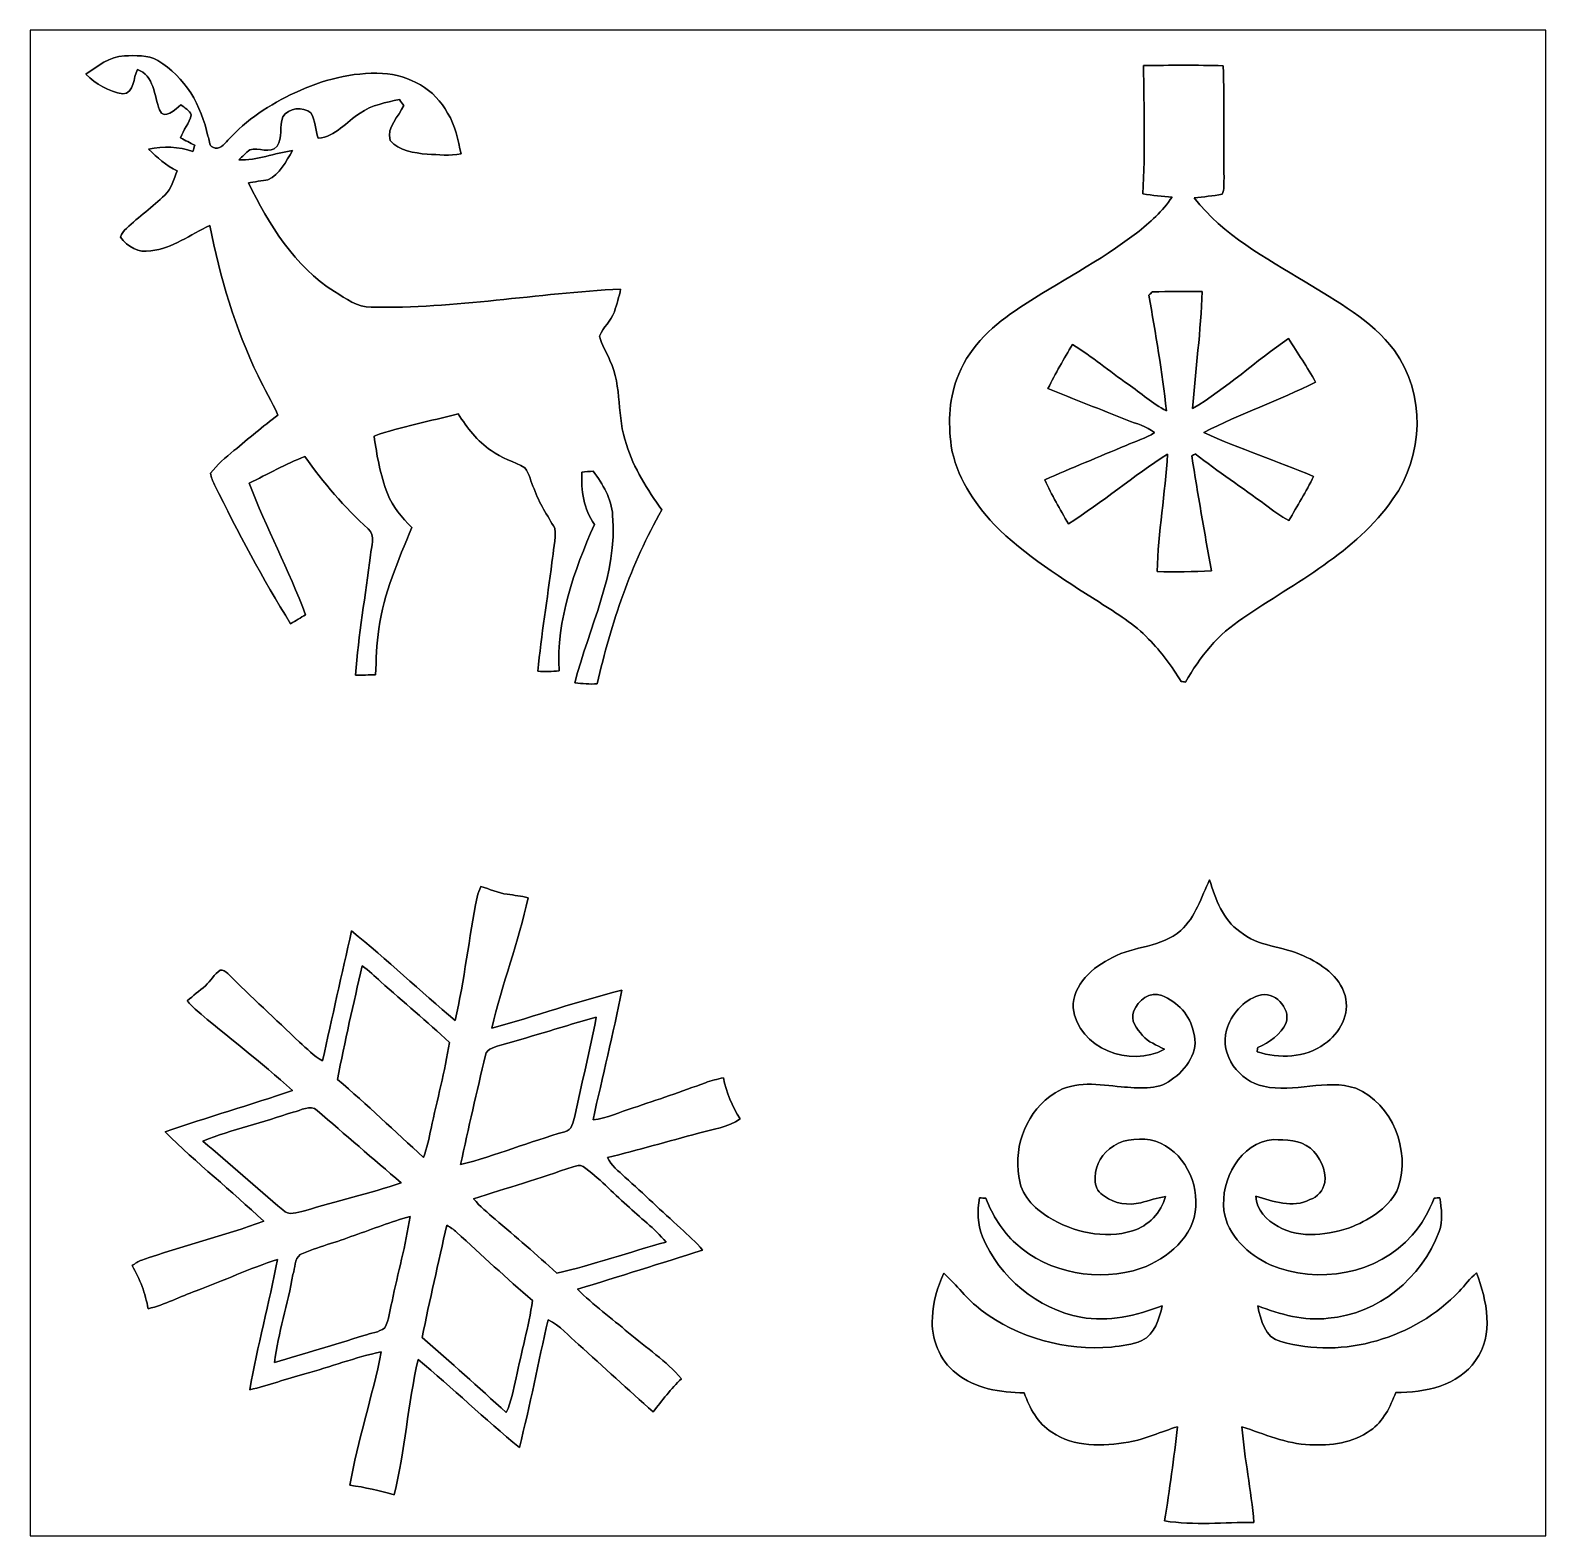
# Model space of a CAD drawing. Header units: centimetres. Extents: x -16.8 to 16.8, y -16.7 to 16.7.
import ezdxf

# ---------------------------------------------------------------- set-up
doc = ezdxf.new("R2010")
doc.units = ezdxf.units.CM
doc.header["$MEASUREMENT"] = 0
doc.layers.add('Layer 1', color=7, linetype='Continuous')

msp = doc.modelspace()

# ---------------------------------------------------------------- linework, layer by layer
at = {"layer": 'Layer 1', "color": 7}
for points, knots in [([(-16.77458, 16.66875), (-16.77458, 16.66875), (16.77458, 16.66875), (16.77458, 16.66875), (16.77458, 16.66875), (16.77458, 16.66875), (16.77458, -16.66875), (16.77458, -16.66875), (16.77458, -16.66875), (16.77458, -16.66875), (-16.77458, -16.66875), (-16.77458, -16.66875), (-16.77458, -16.66875), (-16.77458, -16.66875), (-16.77458, 16.66875), (-16.77458, 16.66875), (-16.77458, 16.66875), (-16.77458, 16.66875), (-16.77458, 16.66875), (-16.77458, 16.66875)], [0, 0, 0, 0, 0.16666667, 0.16666667, 0.16666667, 0.16666667, 0.33333333, 0.33333333, 0.33333333, 0.33333333, 0.5, 0.5, 0.5, 0.5, 0.66666667, 0.66666667, 0.66666667, 0.66666667, 1, 1, 1, 1]), ([(-15.54374, 15.69438), (-15.32361, 15.47424), (-15.03433, 15.31585), (-14.72883, 15.25834), (-14.72883, 15.25834), (-14.46142, 15.27775), (-14.49917, 15.62382), (-14.40356, 15.7988), (-14.40356, 15.7988), (-14.03632, 15.6778), (-14.0275, 15.20896), (-13.91391, 14.90557), (-13.91391, 14.90557), (-13.81513, 14.65862), (-13.55443, 14.92532), (-13.44154, 15.01846), (-13.44154, 15.01846), (-13.35864, 14.95319), (-13.25351, 14.89886), (-13.21223, 14.79621), (-13.21223, 14.79621), (-13.24998, 14.61135), (-13.39039, 14.46459), (-13.44613, 14.28432), (-13.44613, 14.28432), (-13.34206, 14.23), (-13.23763, 14.17602), (-13.13356, 14.12205), (-13.13356, 14.12205), (-13.14662, 14.07654), (-13.16002, 14.03103), (-13.17343, 13.98552), (-13.17343, 13.98552), (-13.48916, 14.09347), (-13.82924, 14.11287), (-14.15486, 14.03703), (-14.15486, 14.03703), (-13.96894, 13.84829), (-13.76292, 13.67684), (-13.52585, 13.55584), (-13.52585, 13.55584), (-13.59817, 13.37028), (-13.64509, 13.16214), (-13.79502, 13.01997), (-13.79502, 13.01997), (-14.06666, 12.75997), (-14.37252, 12.53913), (-14.64663, 12.28231), (-14.64663, 12.28231), (-14.70378, 12.22869), (-14.75846, 12.1666), (-14.77469, 12.08758), (-14.77469, 12.08758), (-14.63146, 11.87521), (-14.36793, 11.73268), (-14.10899, 11.78595), (-14.10899, 11.78595), (-13.62393, 11.83605), (-13.22881, 12.14649), (-12.79984, 12.34757), (-12.79984, 12.34757), (-12.57053, 11.20069), (-12.24351, 10.06757), (-11.7288, 9.01382), (-11.7288, 9.01382), (-11.59369, 8.71961), (-11.42048, 8.44409), (-11.29242, 8.1467), (-11.29242, 8.1467), (-11.6265, 7.89728), (-11.9447, 7.62776), (-12.26503, 7.36106), (-12.26503, 7.36106), (-12.44918, 7.20513), (-12.64003, 7.05203), (-12.78608, 6.85765), (-12.78608, 6.85765), (-12.77585, 6.76804), (-12.73387, 6.6869), (-12.69577, 6.60647), (-12.69577, 6.60647), (-12.17965, 5.5566), (-11.63355, 4.51979), (-11.01266, 3.52778), (-11.01266, 3.52778), (-10.89978, 3.59128), (-10.79041, 3.66042), (-10.67894, 3.72604), (-10.67894, 3.72604), (-11.05006, 4.71487), (-11.55383, 5.65044), (-11.93024, 6.63716), (-11.93024, 6.63716), (-11.51961, 6.83789), (-11.12167, 7.0672), (-10.69411, 7.23089), (-10.69411, 7.23089), (-10.28806, 6.64704), (-9.81922, 6.10694), (-9.29569, 5.62539), (-9.29569, 5.62539), (-9.11613, 5.48181), (-9.23819, 5.23205), (-9.24101, 5.04296), (-9.24101, 5.04296), (-9.35073, 4.1589), (-9.51265, 3.27978), (-9.57368, 2.39077), (-9.57368, 2.39077), (-9.42587, 2.39042), (-9.27841, 2.39219), (-9.13059, 2.39254), (-9.13059, 2.39254), (-9.11296, 2.73438), (-9.11154, 3.07728), (-9.05933, 3.41595), (-9.05933, 3.41595), (-8.94891, 4.20088), (-8.62753, 4.92936), (-8.32908, 5.65644), (-8.32908, 5.65644), (-8.54604, 5.87692), (-8.75065, 6.11858), (-8.86636, 6.40891), (-8.86636, 6.40891), (-9.02582, 6.81778), (-9.10131, 7.2517), (-9.16446, 7.68385), (-9.16446, 7.68385), (-8.55733, 7.89799), (-7.92127, 8.01405), (-7.29933, 8.17527), (-7.29933, 8.17527), (-7.10636, 7.86694), (-6.87917, 7.56744), (-6.57331, 7.36318), (-6.57331, 7.36318), (-6.34824, 7.19067), (-6.06707, 7.11976), (-5.82295, 6.98112), (-5.82295, 6.98112), (-5.7217, 6.84283), (-5.69242, 6.66609), (-5.62222, 6.51157), (-5.62222, 6.51157), (-5.51251, 6.20077), (-5.3273, 5.92596), (-5.1622, 5.64374), (-5.1622, 5.64374), (-5.13433, 5.38903), (-5.20136, 5.13397), (-5.22817, 4.88033), (-5.22817, 4.88033), (-5.32589, 4.07811), (-5.46241, 3.28013), (-5.53614, 2.47544), (-5.53614, 2.47544), (-5.37986, 2.46274), (-5.22358, 2.47227), (-5.0673, 2.48038), (-5.0673, 2.48038), (-5.13009, 3.61809), (-4.73251, 4.70218), (-4.2866, 5.7277), (-4.2866, 5.7277), (-4.51944, 6.06354), (-4.58258, 6.48229), (-4.5653, 6.88305), (-4.5653, 6.88305), (-4.5025, 6.88904), (-4.37621, 6.90069), (-4.31341, 6.90633), (-4.31341, 6.90633), (-4.10245, 6.6167), (-3.90313, 6.29814), (-3.88267, 5.92984), (-3.88267, 5.92984), (-3.76379, 4.63056), (-4.4129, 3.44734), (-4.7177, 2.22003), (-4.7177, 2.22003), (-4.55401, 2.19675), (-4.3882, 2.18722), (-4.22275, 2.19498), (-4.22275, 2.19498), (-3.92007, 3.53378), (-3.47627, 4.85069), (-2.79435, 6.04732), (-2.79435, 6.04732), (-3.10868, 6.49887), (-3.41806, 6.9663), (-3.57717, 7.49829), (-3.57717, 7.49829), (-3.79483, 8.09907), (-3.66677, 8.77464), (-3.94088, 9.35955), (-3.94088, 9.35955), (-4.01285, 9.53911), (-4.13103, 9.70386), (-4.1723, 9.89436), (-4.1723, 9.89436), (-4.09504, 10.09227), (-3.91619, 10.23514), (-3.84316, 10.43622), (-3.84316, 10.43622), (-3.78883, 10.60132), (-3.74015, 10.76819), (-3.70487, 10.93823), (-3.70487, 10.93823), (-5.54673, 10.84792), (-7.37588, 10.50114), (-9.22514, 10.53606), (-9.22514, 10.53606), (-9.53135, 10.53324), (-9.78923, 10.72691), (-10.03723, 10.88214), (-10.03723, 10.88214), (-10.92623, 11.44129), (-11.49421, 12.36804), (-11.94541, 13.29161), (-11.94541, 13.29161), (-11.83852, 13.30889), (-11.62509, 13.34347), (-11.51819, 13.3604), (-11.51819, 13.3604), (-11.24656, 13.47611), (-11.11532, 13.76786), (-10.96857, 14.00528), (-10.96857, 14.00528), (-11.36826, 13.95166), (-11.75173, 13.7862), (-12.16096, 13.79749), (-12.16096, 13.79749), (-12.07911, 13.87369), (-12.00256, 13.9573), (-11.91189, 14.02362), (-11.91189, 14.02362), (-11.72281, 14.0903), (-11.45999, 13.91497), (-11.31253, 14.09982), (-11.31253, 14.09982), (-11.17953, 14.28856), (-11.26525, 14.54467), (-11.18588, 14.75176), (-11.18588, 14.75176), (-11.0617, 14.95249), (-10.7375, 14.98776), (-10.56146, 14.8396), (-10.56146, 14.8396), (-10.46057, 14.67167), (-10.47256, 14.46142), (-10.39883, 14.28115), (-10.39883, 14.28115), (-10.01042, 14.30549), (-9.78323, 14.65157), (-9.47138, 14.83289), (-9.47138, 14.83289), (-9.21844, 15.01599), (-8.9027, 15.07243), (-8.6039, 15.13452), (-8.6039, 15.13452), (-8.57215, 15.09113), (-8.53969, 15.04774), (-8.50724, 15.0047), (-8.50724, 15.0047), (-8.61236, 14.75352), (-8.89494, 14.52598), (-8.80639, 14.23141), (-8.80639, 14.23141), (-8.60743, 13.99046), (-8.27652, 13.95765), (-7.98618, 13.92308), (-7.98618, 13.92308), (-7.73818, 13.91673), (-7.48489, 13.88145), (-7.239, 13.93084), (-7.239, 13.93084), (-7.30638, 14.24023), (-7.36036, 14.5609), (-7.53533, 14.83219), (-7.53533, 14.83219), (-7.80909, 15.36488), (-8.39188, 15.68062), (-8.97784, 15.71378), (-8.97784, 15.71378), (-9.64741, 15.74624), (-10.31205, 15.57091), (-10.91459, 15.28727), (-10.91459, 15.28727), (-11.46739, 15.03045), (-11.99339, 14.69284), (-12.39908, 14.23317), (-12.39908, 14.23317), (-12.47669, 14.14427), (-12.59769, 14.00634), (-12.7314, 14.07724), (-12.7314, 14.07724), (-12.83406, 14.10441), (-12.79454, 14.26422), (-12.84288, 14.32348), (-12.84288, 14.32348), (-12.98469, 14.99235), (-13.34805, 15.64852), (-13.95377, 15.99882), (-13.95377, 15.99882), (-14.17532, 16.12865), (-14.4459, 16.10924), (-14.69249, 16.10219), (-14.69249, 16.10219), (-15.0241, 16.10254), (-15.28304, 15.86442), (-15.54374, 15.69438), (-15.54374, 15.69438), (-15.54374, 15.69438), (-15.54374, 15.69438), (-15.54374, 15.69438)], [0, 0, 0, 0, 0.0125, 0.0125, 0.0125, 0.0125, 0.025, 0.025, 0.025, 0.025, 0.0375, 0.0375, 0.0375, 0.0375, 0.05, 0.05, 0.05, 0.05, 0.0625, 0.0625, 0.0625, 0.0625, 0.075, 0.075, 0.075, 0.075, 0.0875, 0.0875, 0.0875, 0.0875, 0.1, 0.1, 0.1, 0.1, 0.1125, 0.1125, 0.1125, 0.1125, 0.125, 0.125, 0.125, 0.125, 0.1375, 0.1375, 0.1375, 0.1375, 0.15, 0.15, 0.15, 0.15, 0.1625, 0.1625, 0.1625, 0.1625, 0.175, 0.175, 0.175, 0.175, 0.1875, 0.1875, 0.1875, 0.1875, 0.2, 0.2, 0.2, 0.2, 0.2125, 0.2125, 0.2125, 0.2125, 0.225, 0.225, 0.225, 0.225, 0.2375, 0.2375, 0.2375, 0.2375, 0.25, 0.25, 0.25, 0.25, 0.2625, 0.2625, 0.2625, 0.2625, 0.275, 0.275, 0.275, 0.275, 0.2875, 0.2875, 0.2875, 0.2875, 0.3, 0.3, 0.3, 0.3, 0.3125, 0.3125, 0.3125, 0.3125, 0.325, 0.325, 0.325, 0.325, 0.3375, 0.3375, 0.3375, 0.3375, 0.35, 0.35, 0.35, 0.35, 0.3625, 0.3625, 0.3625, 0.3625, 0.375, 0.375, 0.375, 0.375, 0.3875, 0.3875, 0.3875, 0.3875, 0.4, 0.4, 0.4, 0.4, 0.4125, 0.4125, 0.4125, 0.4125, 0.425, 0.425, 0.425, 0.425, 0.4375, 0.4375, 0.4375, 0.4375, 0.45, 0.45, 0.45, 0.45, 0.4625, 0.4625, 0.4625, 0.4625, 0.475, 0.475, 0.475, 0.475, 0.4875, 0.4875, 0.4875, 0.4875, 0.5, 0.5, 0.5, 0.5, 0.5125, 0.5125, 0.5125, 0.5125, 0.525, 0.525, 0.525, 0.525, 0.5375, 0.5375, 0.5375, 0.5375, 0.55, 0.55, 0.55, 0.55, 0.5625, 0.5625, 0.5625, 0.5625, 0.575, 0.575, 0.575, 0.575, 0.5875, 0.5875, 0.5875, 0.5875, 0.6, 0.6, 0.6, 0.6, 0.6125, 0.6125, 0.6125, 0.6125, 0.625, 0.625, 0.625, 0.625, 0.6375, 0.6375, 0.6375, 0.6375, 0.65, 0.65, 0.65, 0.65, 0.6625, 0.6625, 0.6625, 0.6625, 0.675, 0.675, 0.675, 0.675, 0.6875, 0.6875, 0.6875, 0.6875, 0.7, 0.7, 0.7, 0.7, 0.7125, 0.7125, 0.7125, 0.7125, 0.725, 0.725, 0.725, 0.725, 0.7375, 0.7375, 0.7375, 0.7375, 0.75, 0.75, 0.75, 0.75, 0.7625, 0.7625, 0.7625, 0.7625, 0.775, 0.775, 0.775, 0.775, 0.7875, 0.7875, 0.7875, 0.7875, 0.8, 0.8, 0.8, 0.8, 0.8125, 0.8125, 0.8125, 0.8125, 0.825, 0.825, 0.825, 0.825, 0.8375, 0.8375, 0.8375, 0.8375, 0.85, 0.85, 0.85, 0.85, 0.8625, 0.8625, 0.8625, 0.8625, 0.875, 0.875, 0.875, 0.875, 0.8875, 0.8875, 0.8875, 0.8875, 0.9, 0.9, 0.9, 0.9, 0.9125, 0.9125, 0.9125, 0.9125, 0.925, 0.925, 0.925, 0.925, 0.9375, 0.9375, 0.9375, 0.9375, 0.95, 0.95, 0.95, 0.95, 0.9625, 0.9625, 0.9625, 0.9625, 0.975, 0.975, 0.975, 0.975, 1, 1, 1, 1]), ([(7.86977, 15.89052), (7.88141, 14.94226), (7.91281, 13.99258), (7.85248, 13.04537), (7.85248, 13.04537), (8.06767, 13.00833), (8.28569, 12.99774), (8.50371, 12.97693), (8.50371, 12.97693), (8.29733, 12.66084), (8.00876, 12.4139), (7.71772, 12.17859), (7.71772, 12.17859), (6.90457, 11.55488), (5.98734, 11.09063), (5.13256, 10.53077), (5.13256, 10.53077), (4.57588, 10.15824), (4.03648, 9.69469), (3.78354, 9.05581), (3.78354, 9.05581), (3.56411, 8.55627), (3.54189, 7.99571), (3.61456, 7.4616), (3.61456, 7.4616), (3.72251, 6.79238), (4.11374, 6.21665), (4.56106, 5.72523), (4.56106, 5.72523), (5.25216, 5.04261), (6.07519, 4.51556), (6.89469, 4.00262), (6.89469, 4.00262), (7.27251, 3.7525), (7.67397, 3.52284), (7.98477, 3.18699), (7.98477, 3.18699), (8.26558, 2.90724), (8.4963, 2.58269), (8.70514, 2.24684), (8.70514, 2.24684), (8.72913, 2.24402), (8.77711, 2.23802), (8.8011, 2.2352), (8.8011, 2.2352), (9.1126, 2.79294), (9.53135, 3.30165), (10.07216, 3.65019), (10.07216, 3.65019), (11.23562, 4.44747), (12.56982, 5.10258), (13.39391, 6.29073), (13.39391, 6.29073), (14.07795, 7.24076), (14.12028, 8.62436), (13.42461, 9.57968), (13.42461, 9.57968), (12.91661, 10.25596), (12.15531, 10.66341), (11.44799, 11.09557), (11.44799, 11.09557), (10.57522, 11.63355), (9.63189, 12.12956), (8.99513, 12.95894), (8.99513, 12.95894), (9.20044, 12.98646), (9.40999, 12.99422), (9.6139, 13.03726), (9.6139, 13.03726), (9.66682, 13.14521), (9.64106, 13.27326), (9.65306, 13.38721), (9.65306, 13.38721), (9.64706, 14.21977), (9.65659, 15.05267), (9.63718, 15.88488), (9.63718, 15.88488), (9.04804, 15.9004), (8.45891, 15.89264), (7.86977, 15.89052), (7.86977, 15.89052), (7.86977, 15.89052), (7.86977, 15.89052), (7.86977, 15.89052)], [0, 0, 0, 0, 0.04545455, 0.04545455, 0.04545455, 0.04545455, 0.09090909, 0.09090909, 0.09090909, 0.09090909, 0.13636364, 0.13636364, 0.13636364, 0.13636364, 0.18181818, 0.18181818, 0.18181818, 0.18181818, 0.22727273, 0.22727273, 0.22727273, 0.22727273, 0.27272727, 0.27272727, 0.27272727, 0.27272727, 0.31818182, 0.31818182, 0.31818182, 0.31818182, 0.36363636, 0.36363636, 0.36363636, 0.36363636, 0.40909091, 0.40909091, 0.40909091, 0.40909091, 0.45454545, 0.45454545, 0.45454545, 0.45454545, 0.5, 0.5, 0.5, 0.5, 0.54545455, 0.54545455, 0.54545455, 0.54545455, 0.59090909, 0.59090909, 0.59090909, 0.59090909, 0.63636364, 0.63636364, 0.63636364, 0.63636364, 0.68181818, 0.68181818, 0.68181818, 0.68181818, 0.72727273, 0.72727273, 0.72727273, 0.72727273, 0.77272727, 0.77272727, 0.77272727, 0.77272727, 0.81818182, 0.81818182, 0.81818182, 0.81818182, 0.86363636, 0.86363636, 0.86363636, 0.86363636, 0.90909091, 0.90909091, 0.90909091, 0.90909091, 1, 1, 1, 1]), ([(8.07014, 10.87896), (8.43668, 10.88319), (8.80357, 10.8839), (9.17046, 10.88249), (9.17046, 10.88249), (9.14118, 10.01571), (9.02017, 9.15458), (8.95773, 8.28992), (8.95773, 8.28992), (9.70986, 8.74077), (10.35685, 9.34791), (11.08075, 9.84144), (11.08075, 9.84144), (11.28536, 9.52288), (11.49421, 9.20644), (11.68082, 8.87695), (11.68082, 8.87695), (10.87049, 8.47549), (10.01324, 8.17316), (9.20609, 7.76393), (9.20609, 7.76393), (9.99807, 7.39493), (10.83345, 7.12893), (11.63743, 6.78744), (11.63743, 6.78744), (11.47022, 6.45372), (11.27301, 6.13622), (11.09027, 5.81131), (11.09027, 5.81131), (10.90612, 5.9115), (10.73714, 6.03603), (10.56852, 6.15915), (10.56852, 6.15915), (10.05487, 6.54262), (9.52077, 6.89716), (9.01312, 7.28839), (9.01312, 7.28839), (8.99442, 7.2771), (8.95667, 7.25487), (8.93762, 7.24359), (8.93762, 7.24359), (9.07344, 6.3948), (9.22337, 5.54814), (9.37331, 4.70182), (9.37331, 4.70182), (8.97396, 4.67289), (8.57321, 4.67148), (8.17351, 4.68242), (8.17351, 4.68242), (8.19397, 5.55272), (8.35201, 6.41279), (8.4014, 7.28133), (8.4014, 7.28133), (7.64434, 6.80508), (6.96383, 6.21383), (6.20642, 5.74005), (6.20642, 5.74005), (6.02474, 6.06037), (5.83777, 6.37787), (5.68254, 6.71195), (5.68254, 6.71195), (6.27697, 6.98006), (6.88375, 7.2196), (7.48347, 7.47571), (7.48347, 7.47571), (7.69373, 7.56814), (7.92021, 7.62917), (8.11212, 7.75864), (8.11212, 7.75864), (7.94032, 7.9061), (7.71172, 7.95196), (7.50782, 8.03734), (7.50782, 8.03734), (6.92503, 8.27299), (6.33518, 8.49136), (5.75557, 8.73478), (5.75557, 8.73478), (5.92384, 9.06815), (6.10376, 9.39588), (6.30132, 9.71303), (6.30132, 9.71303), (6.72853, 9.44633), (7.11341, 9.11754), (7.52863, 8.83285), (7.52863, 8.83285), (7.81191, 8.63812), (8.06767, 8.39929), (8.37671, 8.24406), (8.37671, 8.24406), (8.28499, 9.10167), (8.13647, 9.95292), (7.99147, 10.80311), (7.99147, 10.80311), (8.01723, 10.82816), (8.04369, 10.85356), (8.07014, 10.87896)], [0, 0, 0, 0, 0.04, 0.04, 0.04, 0.04, 0.08, 0.08, 0.08, 0.08, 0.12, 0.12, 0.12, 0.12, 0.16, 0.16, 0.16, 0.16, 0.2, 0.2, 0.2, 0.2, 0.24, 0.24, 0.24, 0.24, 0.28, 0.28, 0.28, 0.28, 0.32, 0.32, 0.32, 0.32, 0.36, 0.36, 0.36, 0.36, 0.4, 0.4, 0.4, 0.4, 0.44, 0.44, 0.44, 0.44, 0.48, 0.48, 0.48, 0.48, 0.52, 0.52, 0.52, 0.52, 0.56, 0.56, 0.56, 0.56, 0.6, 0.6, 0.6, 0.6, 0.64, 0.64, 0.64, 0.64, 0.68, 0.68, 0.68, 0.68, 0.72, 0.72, 0.72, 0.72, 0.76, 0.76, 0.76, 0.76, 0.8, 0.8, 0.8, 0.8, 0.84, 0.84, 0.84, 0.84, 0.88, 0.88, 0.88, 0.88, 0.92, 0.92, 0.92, 0.92, 1, 1, 1, 1]), ([(-6.8012, -2.29164), (-6.83295, -2.36749), (-6.86717, -2.44369), (-6.88516, -2.52483), (-6.88516, -2.52483), (-7.05979, -3.43394), (-7.16562, -4.35645), (-7.36812, -5.25992), (-7.36812, -5.25992), (-8.14352, -4.61081), (-8.87483, -3.90878), (-9.6647, -3.27731), (-9.6647, -3.27731), (-9.87354, -4.23616), (-10.0965, -5.19183), (-10.30393, -6.15068), (-10.30393, -6.15068), (-10.50184, -6.04979), (-10.65036, -5.87904), (-10.81652, -5.73652), (-10.81652, -5.73652), (-11.34428, -5.22887), (-11.88544, -4.73569), (-12.40402, -4.21887), (-12.40402, -4.21887), (-12.44882, -4.17548), (-12.50597, -4.13632), (-12.57124, -4.14479), (-12.57124, -4.14479), (-12.70388, -4.23545), (-12.78079, -4.38503), (-12.89967, -4.49157), (-12.89967, -4.49157), (-13.03055, -4.60516), (-13.17061, -4.70888), (-13.29972, -4.82494), (-13.29972, -4.82494), (-13.24398, -4.88915), (-13.18824, -4.95335), (-13.12474, -5.01015), (-13.12474, -5.01015), (-12.40966, -5.61269), (-11.66636, -6.18243), (-10.96998, -6.80649), (-10.96998, -6.80649), (-11.90484, -7.12999), (-12.85663, -7.40198), (-13.79149, -7.72548), (-13.79149, -7.72548), (-13.09299, -8.41657), (-12.32253, -9.03076), (-11.60709, -9.70386), (-11.60709, -9.70386), (-12.49433, -10.02912), (-13.41438, -10.25772), (-14.30867, -10.56428), (-14.30867, -10.56428), (-14.38522, -10.59392), (-14.45366, -10.64013), (-14.52139, -10.68634), (-14.52139, -10.68634), (-14.34183, -10.97986), (-14.22929, -11.30512), (-14.16438, -11.64167), (-14.16438, -11.64167), (-13.79396, -11.55347), (-13.45636, -11.37109), (-13.09899, -11.24444), (-13.09899, -11.24444), (-12.49821, -11.01831), (-11.91189, -10.75161), (-11.30265, -10.54982), (-11.30265, -10.54982), (-11.48539, -11.51678), (-11.74644, -12.46822), (-11.91648, -13.43731), (-11.91648, -13.43731), (-11.50444, -13.33782), (-11.10368, -13.19636), (-10.69552, -13.08241), (-10.69552, -13.08241), (-10.12825, -12.93319), (-9.58039, -12.71376), (-9.00324, -12.60016), (-9.00324, -12.60016), (-9.20397, -13.59041), (-9.52183, -14.55491), (-9.69927, -15.54974), (-9.69927, -15.54974), (-9.36801, -15.59631), (-9.04169, -15.66792), (-8.72137, -15.76529), (-8.72137, -15.76529), (-8.47478, -14.77892), (-8.41869, -13.75481), (-8.18868, -12.76526), (-8.18868, -12.76526), (-7.42633, -13.39638), (-6.71901, -14.09277), (-5.94783, -14.71366), (-5.94783, -14.71366), (-5.70583, -13.78021), (-5.52803, -12.83088), (-5.31319, -11.89108), (-5.31319, -11.89108), (-5.04331, -12.0082), (-4.85775, -12.24809), (-4.63762, -12.43365), (-4.63762, -12.43365), (-4.08305, -12.92719), (-3.5433, -13.43695), (-2.98732, -13.92873), (-2.98732, -13.92873), (-2.78659, -13.67508), (-2.59327, -13.41367), (-2.3555, -13.19283), (-2.3555, -13.19283), (-2.69981, -12.80125), (-3.13373, -12.50668), (-3.53166, -12.17401), (-3.53166, -12.17401), (-3.90737, -11.85192), (-4.30812, -11.55806), (-4.66337, -11.21269), (-4.66337, -11.21269), (-3.73909, -10.92447), (-2.81305, -10.64013), (-1.89195, -10.34203), (-1.89195, -10.34203), (-2.03412, -10.16176), (-2.21474, -10.01677), (-2.37949, -9.85873), (-2.37949, -9.85873), (-2.79471, -9.48619), (-3.19511, -9.09814), (-3.61103, -8.72666), (-3.61103, -8.72666), (-3.75285, -8.59508), (-3.91054, -8.47125), (-3.99838, -8.29451), (-3.99838, -8.29451), (-3.3214, -8.13294), (-2.65501, -7.93186), (-1.9812, -7.75794), (-1.9812, -7.75794), (-1.66829, -7.67115), (-1.33209, -7.63023), (-1.0608, -7.43691), (-1.0608, -7.43691), (-1.2319, -7.15469), (-1.36701, -6.85447), (-1.4291, -6.52886), (-1.4291, -6.52886), (-1.56422, -6.55779), (-1.69827, -6.59024), (-1.82774, -6.63857), (-1.82774, -6.63857), (-2.35797, -6.83295), (-2.89243, -7.01569), (-3.42829, -7.1942), (-3.42829, -7.1942), (-3.72322, -7.28662), (-4.00614, -7.42562), (-4.31659, -7.45984), (-4.31659, -7.45984), (-4.10422, -6.50275), (-3.86962, -5.55061), (-3.67771, -4.58929), (-3.67771, -4.58929), (-4.64855, -4.826), (-5.58976, -5.16925), (-6.55426, -5.4289), (-6.55426, -5.4289), (-6.33166, -4.45523), (-5.96477, -3.51931), (-5.75275, -2.54353), (-5.75275, -2.54353), (-5.90444, -2.50296), (-6.06072, -2.48532), (-6.21559, -2.46451), (-6.21559, -2.46451), (-6.41844, -2.43628), (-6.60541, -2.34703), (-6.8012, -2.29164)], [0, 0, 0, 0, 0.0212766, 0.0212766, 0.0212766, 0.0212766, 0.04255319, 0.04255319, 0.04255319, 0.04255319, 0.06382979, 0.06382979, 0.06382979, 0.06382979, 0.08510638, 0.08510638, 0.08510638, 0.08510638, 0.10638298, 0.10638298, 0.10638298, 0.10638298, 0.12765957, 0.12765957, 0.12765957, 0.12765957, 0.14893617, 0.14893617, 0.14893617, 0.14893617, 0.17021277, 0.17021277, 0.17021277, 0.17021277, 0.19148936, 0.19148936, 0.19148936, 0.19148936, 0.21276596, 0.21276596, 0.21276596, 0.21276596, 0.23404255, 0.23404255, 0.23404255, 0.23404255, 0.25531915, 0.25531915, 0.25531915, 0.25531915, 0.27659574, 0.27659574, 0.27659574, 0.27659574, 0.29787234, 0.29787234, 0.29787234, 0.29787234, 0.31914894, 0.31914894, 0.31914894, 0.31914894, 0.34042553, 0.34042553, 0.34042553, 0.34042553, 0.36170213, 0.36170213, 0.36170213, 0.36170213, 0.38297872, 0.38297872, 0.38297872, 0.38297872, 0.40425532, 0.40425532, 0.40425532, 0.40425532, 0.42553191, 0.42553191, 0.42553191, 0.42553191, 0.44680851, 0.44680851, 0.44680851, 0.44680851, 0.46808511, 0.46808511, 0.46808511, 0.46808511, 0.4893617, 0.4893617, 0.4893617, 0.4893617, 0.5106383, 0.5106383, 0.5106383, 0.5106383, 0.53191489, 0.53191489, 0.53191489, 0.53191489, 0.55319149, 0.55319149, 0.55319149, 0.55319149, 0.57446809, 0.57446809, 0.57446809, 0.57446809, 0.59574468, 0.59574468, 0.59574468, 0.59574468, 0.61702128, 0.61702128, 0.61702128, 0.61702128, 0.63829787, 0.63829787, 0.63829787, 0.63829787, 0.65957447, 0.65957447, 0.65957447, 0.65957447, 0.68085106, 0.68085106, 0.68085106, 0.68085106, 0.70212766, 0.70212766, 0.70212766, 0.70212766, 0.72340426, 0.72340426, 0.72340426, 0.72340426, 0.74468085, 0.74468085, 0.74468085, 0.74468085, 0.76595745, 0.76595745, 0.76595745, 0.76595745, 0.78723404, 0.78723404, 0.78723404, 0.78723404, 0.80851064, 0.80851064, 0.80851064, 0.80851064, 0.82978723, 0.82978723, 0.82978723, 0.82978723, 0.85106383, 0.85106383, 0.85106383, 0.85106383, 0.87234043, 0.87234043, 0.87234043, 0.87234043, 0.89361702, 0.89361702, 0.89361702, 0.89361702, 0.91489362, 0.91489362, 0.91489362, 0.91489362, 0.93617021, 0.93617021, 0.93617021, 0.93617021, 0.95744681, 0.95744681, 0.95744681, 0.95744681, 1, 1, 1, 1]), ([(8.69527, -3.2639), (8.27476, -3.64878), (7.66374, -3.6008), (7.18185, -3.86539), (7.18185, -3.86539), (6.74829, -4.07423), (6.29991, -4.45911), (6.31119, -4.98158), (6.31119, -4.98158), (6.42161, -5.87763), (7.58543, -6.3186), (8.33226, -5.89562), (8.33226, -5.89562), (8.16539, -5.80425), (7.97631, -5.74005), (7.8486, -5.59188), (7.8486, -5.59188), (7.72513, -5.43983), (7.56638, -5.26344), (7.65704, -5.04896), (7.65704, -5.04896), (7.74136, -4.81436), (8.02322, -4.60269), (8.27652, -4.70464), (8.27652, -4.70464), (8.62471, -4.84364), (8.90517, -5.14632), (8.97925, -5.52027), (8.97925, -5.52027), (9.11154, -5.94325), (8.81874, -6.35071), (8.48184, -6.57613), (8.48184, -6.57613), (8.17104, -6.82307), (7.74418, -6.74511), (7.37941, -6.73029), (7.37941, -6.73029), (6.89434, -6.67702), (6.34647, -6.58319), (5.91114, -6.8647), (5.91114, -6.8647), (5.29943, -7.24394), (4.99145, -8.01546), (5.11246, -8.71784), (5.11246, -8.71784), (5.14703, -9.11049), (5.44336, -9.42093), (5.76862, -9.61143), (5.76862, -9.61143), (6.31014, -9.95715), (7.00264, -10.10497), (7.62529, -9.91835), (7.62529, -9.91835), (7.97948, -9.8111), (8.26241, -9.51301), (8.35801, -9.15635), (8.35801, -9.15635), (8.17174, -9.18633), (7.99253, -9.24877), (7.81085, -9.29499), (7.81085, -9.29499), (7.53745, -9.36202), (7.23406, -9.31792), (7.00652, -9.14788), (7.00652, -9.14788), (6.88269, -9.09038), (6.81355, -8.96232), (6.79873, -8.83285), (6.79873, -8.83285), (6.77933, -8.55804), (6.89575, -8.27299), (7.11553, -8.10401), (7.11553, -8.10401), (7.36, -7.88882), (7.70714, -7.86306), (8.01617, -7.90257), (8.01617, -7.90257), (8.66528, -8.03204), (9.08085, -8.74607), (9.02652, -9.37754), (9.02652, -9.37754), (9.00395, -10.04746), (8.39752, -10.5283), (7.81791, -10.74773), (7.81791, -10.74773), (6.88481, -11.05606), (5.77462, -10.86626), (5.04119, -10.19775), (5.04119, -10.19775), (4.74169, -9.92364), (4.52861, -9.57086), (4.37938, -9.19656), (4.37938, -9.19656), (4.33282, -9.19339), (4.28696, -9.19057), (4.24109, -9.1881), (4.24109, -9.1881), (4.18465, -9.47455), (4.19382, -9.77653), (4.30847, -10.04817), (4.30847, -10.04817), (4.6796, -10.94987), (5.52379, -11.64872), (6.48335, -11.82934), (6.48335, -11.82934), (7.09436, -11.94506), (7.71525, -11.79089), (8.28675, -11.57852), (8.28675, -11.57852), (8.21937, -11.8685), (8.12341, -12.20541), (7.83625, -12.34863), (7.83625, -12.34863), (7.62282, -12.43859), (7.38787, -12.46152), (7.16033, -12.49257), (7.16033, -12.49257), (6.14186, -12.57476), (5.09235, -12.29007), (4.27567, -11.67059), (4.27567, -11.67059), (3.96416, -11.436), (3.73345, -11.11779), (3.45087, -10.85391), (3.45087, -10.85391), (3.30976, -11.16295), (3.20604, -11.49526), (3.19652, -11.83711), (3.19652, -11.83711), (3.16477, -12.29854), (3.34927, -12.78572), (3.72286, -13.07006), (3.72286, -13.07006), (4.13879, -13.41967), (4.70429, -13.49128), (5.22817, -13.50786), (5.22817, -13.50786), (5.35199, -13.84088), (5.52274, -14.18696), (5.84059, -14.37322), (5.84059, -14.37322), (6.33307, -14.71189), (6.9723, -14.69072), (7.53745, -14.59406), (7.53745, -14.59406), (7.91598, -14.53444), (8.261, -14.3637), (8.62542, -14.25469), (8.62542, -14.25469), (8.54569, -14.95213), (8.44585, -15.64746), (8.33896, -16.34137), (8.33896, -16.34137), (8.99125, -16.44403), (9.6587, -16.37171), (10.31593, -16.37347), (10.31593, -16.37347), (10.25878, -15.6651), (10.10285, -14.96907), (10.05099, -14.26034), (10.05099, -14.26034), (10.54488, -14.41238), (11.02642, -14.63992), (11.55312, -14.65474), (11.55312, -14.65474), (12.01455, -14.67873), (12.50844, -14.61523), (12.89191, -14.33724), (12.89191, -14.33724), (13.18189, -14.14321), (13.33147, -13.81442), (13.45741, -13.50116), (13.45741, -13.50116), (14.09418, -13.49128), (14.84277, -13.35687), (15.2206, -12.78678), (15.2206, -12.78678), (15.64111, -12.22022), (15.46825, -11.46104), (15.24423, -10.85003), (15.24423, -10.85003), (15.09536, -10.96716), (14.98706, -11.12379), (14.85935, -11.26137), (14.85935, -11.26137), (13.86769, -12.29431), (12.30066, -12.76562), (10.91424, -12.37051), (10.91424, -12.37051), (10.55652, -12.28372), (10.46445, -11.89179), (10.39954, -11.58064), (10.39954, -11.58064), (10.89589, -11.76514), (11.42541, -11.92318), (11.96128, -11.85263), (11.96128, -11.85263), (13.06512, -11.76902), (14.03562, -10.95693), (14.41556, -9.93422), (14.41556, -9.93422), (14.50799, -9.69292), (14.46706, -9.43257), (14.43002, -9.18492), (14.43002, -9.18492), (14.39968, -9.18739), (14.33936, -9.19162), (14.30902, -9.19409), (14.30902, -9.19409), (14.18308, -9.48514), (14.03597, -9.77477), (13.82148, -10.01113), (13.82148, -10.01113), (13.06442, -10.88672), (11.72034, -11.11532), (10.6747, -10.66835), (10.6747, -10.66835), (10.18787, -10.44011), (9.72996, -10.02665), (9.652, -9.46891), (9.652, -9.46891), (9.57121, -8.78522), (10.00725, -7.96607), (10.74491, -7.89658), (10.74491, -7.89658), (11.02395, -7.90187), (11.33475, -7.90046), (11.56406, -8.08531), (11.56406, -8.08531), (11.76902, -8.27652), (11.92671, -8.5598), (11.88226, -8.84873), (11.88226, -8.84873), (11.85122, -9.02229), (11.72351, -9.17187), (11.55418, -9.22584), (11.55418, -9.22584), (11.17565, -9.42763), (10.73714, -9.26394), (10.35685, -9.15141), (10.35685, -9.15141), (10.3632, -9.45021), (10.60556, -9.68234), (10.84827, -9.82239), (10.84827, -9.82239), (11.35592, -10.10814), (11.98139, -10.00901), (12.50491, -9.82169), (12.50491, -9.82169), (12.91343, -9.64671), (13.33429, -9.38671), (13.51139, -8.95773), (13.51139, -8.95773), (13.78303, -8.13823), (13.38756, -7.106), (12.57371, -6.76099), (12.57371, -6.76099), (11.9059, -6.53874), (11.20634, -6.87423), (10.53042, -6.71583), (10.53042, -6.71583), (9.98996, -6.60435), (9.55499, -6.02968), (9.70562, -5.47335), (9.70562, -5.47335), (9.81146, -5.12798), (10.07322, -4.82), (10.42106, -4.70359), (10.42106, -4.70359), (10.76007, -4.59317), (11.13614, -4.97311), (11.02642, -5.31001), (11.02642, -5.31001), (10.91247, -5.57565), (10.65565, -5.74181), (10.40059, -5.85682), (10.40059, -5.85682), (10.39636, -5.88045), (10.38825, -5.92843), (10.38401, -5.95207), (10.38401, -5.95207), (10.87614, -6.10694), (11.45222, -6.09106), (11.87944, -5.77638), (11.87944, -5.77638), (12.2174, -5.55237), (12.4527, -5.11598), (12.3317, -4.70923), (12.3317, -4.70923), (12.20929, -4.27249), (11.80324, -4.00226), (11.41201, -3.82729), (11.41201, -3.82729), (10.95975, -3.6128), (10.40095, -3.62797), (10.00584, -3.29212), (10.00584, -3.29212), (9.62519, -3.02507), (9.46432, -2.57069), (9.33415, -2.14559), (9.33415, -2.14559), (9.14365, -2.52765), (9.02899, -2.97286), (8.69527, -3.2639), (8.69527, -3.2639), (8.69527, -3.2639), (8.69527, -3.2639), (8.69527, -3.2639)], [0, 0, 0, 0, 0.01282051, 0.01282051, 0.01282051, 0.01282051, 0.02564103, 0.02564103, 0.02564103, 0.02564103, 0.03846154, 0.03846154, 0.03846154, 0.03846154, 0.05128205, 0.05128205, 0.05128205, 0.05128205, 0.06410256, 0.06410256, 0.06410256, 0.06410256, 0.07692308, 0.07692308, 0.07692308, 0.07692308, 0.08974359, 0.08974359, 0.08974359, 0.08974359, 0.1025641, 0.1025641, 0.1025641, 0.1025641, 0.11538462, 0.11538462, 0.11538462, 0.11538462, 0.12820513, 0.12820513, 0.12820513, 0.12820513, 0.14102564, 0.14102564, 0.14102564, 0.14102564, 0.15384615, 0.15384615, 0.15384615, 0.15384615, 0.16666667, 0.16666667, 0.16666667, 0.16666667, 0.17948718, 0.17948718, 0.17948718, 0.17948718, 0.19230769, 0.19230769, 0.19230769, 0.19230769, 0.20512821, 0.20512821, 0.20512821, 0.20512821, 0.21794872, 0.21794872, 0.21794872, 0.21794872, 0.23076923, 0.23076923, 0.23076923, 0.23076923, 0.24358974, 0.24358974, 0.24358974, 0.24358974, 0.25641026, 0.25641026, 0.25641026, 0.25641026, 0.26923077, 0.26923077, 0.26923077, 0.26923077, 0.28205128, 0.28205128, 0.28205128, 0.28205128, 0.29487179, 0.29487179, 0.29487179, 0.29487179, 0.30769231, 0.30769231, 0.30769231, 0.30769231, 0.32051282, 0.32051282, 0.32051282, 0.32051282, 0.33333333, 0.33333333, 0.33333333, 0.33333333, 0.34615385, 0.34615385, 0.34615385, 0.34615385, 0.35897436, 0.35897436, 0.35897436, 0.35897436, 0.37179487, 0.37179487, 0.37179487, 0.37179487, 0.38461538, 0.38461538, 0.38461538, 0.38461538, 0.3974359, 0.3974359, 0.3974359, 0.3974359, 0.41025641, 0.41025641, 0.41025641, 0.41025641, 0.42307692, 0.42307692, 0.42307692, 0.42307692, 0.43589744, 0.43589744, 0.43589744, 0.43589744, 0.44871795, 0.44871795, 0.44871795, 0.44871795, 0.46153846, 0.46153846, 0.46153846, 0.46153846, 0.47435897, 0.47435897, 0.47435897, 0.47435897, 0.48717949, 0.48717949, 0.48717949, 0.48717949, 0.5, 0.5, 0.5, 0.5, 0.51282051, 0.51282051, 0.51282051, 0.51282051, 0.52564103, 0.52564103, 0.52564103, 0.52564103, 0.53846154, 0.53846154, 0.53846154, 0.53846154, 0.55128205, 0.55128205, 0.55128205, 0.55128205, 0.56410256, 0.56410256, 0.56410256, 0.56410256, 0.57692308, 0.57692308, 0.57692308, 0.57692308, 0.58974359, 0.58974359, 0.58974359, 0.58974359, 0.6025641, 0.6025641, 0.6025641, 0.6025641, 0.61538462, 0.61538462, 0.61538462, 0.61538462, 0.62820513, 0.62820513, 0.62820513, 0.62820513, 0.64102564, 0.64102564, 0.64102564, 0.64102564, 0.65384615, 0.65384615, 0.65384615, 0.65384615, 0.66666667, 0.66666667, 0.66666667, 0.66666667, 0.67948718, 0.67948718, 0.67948718, 0.67948718, 0.69230769, 0.69230769, 0.69230769, 0.69230769, 0.70512821, 0.70512821, 0.70512821, 0.70512821, 0.71794872, 0.71794872, 0.71794872, 0.71794872, 0.73076923, 0.73076923, 0.73076923, 0.73076923, 0.74358974, 0.74358974, 0.74358974, 0.74358974, 0.75641026, 0.75641026, 0.75641026, 0.75641026, 0.76923077, 0.76923077, 0.76923077, 0.76923077, 0.78205128, 0.78205128, 0.78205128, 0.78205128, 0.79487179, 0.79487179, 0.79487179, 0.79487179, 0.80769231, 0.80769231, 0.80769231, 0.80769231, 0.82051282, 0.82051282, 0.82051282, 0.82051282, 0.83333333, 0.83333333, 0.83333333, 0.83333333, 0.84615385, 0.84615385, 0.84615385, 0.84615385, 0.85897436, 0.85897436, 0.85897436, 0.85897436, 0.87179487, 0.87179487, 0.87179487, 0.87179487, 0.88461538, 0.88461538, 0.88461538, 0.88461538, 0.8974359, 0.8974359, 0.8974359, 0.8974359, 0.91025641, 0.91025641, 0.91025641, 0.91025641, 0.92307692, 0.92307692, 0.92307692, 0.92307692, 0.93589744, 0.93589744, 0.93589744, 0.93589744, 0.94871795, 0.94871795, 0.94871795, 0.94871795, 0.96153846, 0.96153846, 0.96153846, 0.96153846, 0.97435897, 0.97435897, 0.97435897, 0.97435897, 1, 1, 1, 1]), ([(-9.42587, -4.05236), (-9.27806, -4.15219), (-9.1507, -4.27778), (-9.01912, -4.39737), (-9.01912, -4.39737), (-8.50935, -4.8447), (-7.99641, -5.28814), (-7.49406, -5.74322), (-7.49406, -5.74322), (-7.59848, -6.38598), (-7.76746, -7.01604), (-7.90116, -7.65281), (-7.90116, -7.65281), (-7.94914, -7.86694), (-7.99218, -8.0839), (-8.06768, -8.29063), (-8.06768, -8.29063), (-8.7055, -7.71878), (-9.32004, -7.12011), (-9.97303, -6.56519), (-9.97303, -6.56519), (-9.8111, -5.72382), (-9.62131, -4.88668), (-9.42587, -4.05236)], [0, 0, 0, 0, 0.14285714, 0.14285714, 0.14285714, 0.14285714, 0.28571429, 0.28571429, 0.28571429, 0.28571429, 0.42857143, 0.42857143, 0.42857143, 0.42857143, 0.57142857, 0.57142857, 0.57142857, 0.57142857, 0.71428571, 0.71428571, 0.71428571, 0.71428571, 1, 1, 1, 1]), ([(-6.33413, -5.79826), (-5.63457, -5.60705), (-4.9463, -5.37669), (-4.24603, -5.18936), (-4.24603, -5.18936), (-4.37868, -5.92384), (-4.56988, -6.64633), (-4.72193, -7.37694), (-4.72193, -7.37694), (-4.75333, -7.51064), (-4.7819, -7.68773), (-4.94171, -7.72266), (-4.94171, -7.72266), (-5.71712, -7.94314), (-6.46642, -8.25112), (-7.24817, -8.45114), (-7.24817, -8.45114), (-7.07602, -7.64152), (-6.88763, -6.83472), (-6.6996, -6.02897), (-6.6996, -6.02897), (-6.66644, -5.86281), (-6.46183, -5.84518), (-6.33413, -5.79826)], [0, 0, 0, 0, 0.14285714, 0.14285714, 0.14285714, 0.14285714, 0.28571429, 0.28571429, 0.28571429, 0.28571429, 0.42857143, 0.42857143, 0.42857143, 0.42857143, 0.57142857, 0.57142857, 0.57142857, 0.57142857, 0.71428571, 0.71428571, 0.71428571, 0.71428571, 1, 1, 1, 1]), ([(-10.9541, -7.28698), (-10.79041, -7.26017), (-10.57804, -7.10706), (-10.42564, -7.24923), (-10.42564, -7.24923), (-9.80687, -7.78616), (-9.18704, -8.32167), (-8.56368, -8.85366), (-8.56368, -8.85366), (-9.26677, -9.09814), (-9.99596, -9.25477), (-10.7061, -9.47561), (-10.7061, -9.47561), (-10.86203, -9.5056), (-11.05888, -9.59661), (-11.18517, -9.4555), (-11.18517, -9.4555), (-11.77996, -8.95315), (-12.36133, -8.43492), (-12.95329, -7.92939), (-12.95329, -7.92939), (-12.30277, -7.66868), (-11.61521, -7.51875), (-10.9541, -7.28698)], [0, 0, 0, 0, 0.14285714, 0.14285714, 0.14285714, 0.14285714, 0.28571429, 0.28571429, 0.28571429, 0.28571429, 0.42857143, 0.42857143, 0.42857143, 0.42857143, 0.57142857, 0.57142857, 0.57142857, 0.57142857, 0.71428571, 0.71428571, 0.71428571, 0.71428571, 1, 1, 1, 1]), ([(-4.75862, -8.50089), (-4.68806, -8.48713), (-4.60446, -8.44197), (-4.53849, -8.4903), (-4.53849, -8.4903), (-4.185, -8.74183), (-3.89431, -9.06956), (-3.56447, -9.35037), (-3.56447, -9.35037), (-3.27907, -9.62413), (-2.95557, -9.8619), (-2.70087, -10.16635), (-2.70087, -10.16635), (-3.50943, -10.38542), (-4.29966, -10.67223), (-5.11845, -10.8525), (-5.11845, -10.8525), (-5.56754, -10.44787), (-6.02192, -10.04923), (-6.48547, -9.66117), (-6.48547, -9.66117), (-6.64916, -9.51653), (-6.82061, -9.37789), (-6.96066, -9.20962), (-6.96066, -9.20962), (-6.22582, -8.97537), (-5.48958, -8.74536), (-4.75862, -8.50089)], [0, 0, 0, 0, 0.125, 0.125, 0.125, 0.125, 0.25, 0.25, 0.25, 0.25, 0.375, 0.375, 0.375, 0.375, 0.5, 0.5, 0.5, 0.5, 0.625, 0.625, 0.625, 0.625, 0.75, 0.75, 0.75, 0.75, 1, 1, 1, 1]), ([(-9.6012, -10.01818), (-9.19127, -9.87566), (-8.78664, -9.71479), (-8.36824, -9.59732), (-8.36824, -9.59732), (-8.45891, -10.23373), (-8.64094, -10.85286), (-8.76476, -11.48327), (-8.76476, -11.48327), (-8.81839, -11.67553), (-8.82438, -11.88896), (-8.92775, -12.06359), (-8.92775, -12.06359), (-9.05757, -12.17083), (-9.23713, -12.18001), (-9.38953, -12.23786), (-9.38953, -12.23786), (-10.04888, -12.43683), (-10.70857, -12.63579), (-11.36756, -12.83547), (-11.36756, -12.83547), (-11.28713, -12.17542), (-11.07017, -11.5376), (-10.95975, -10.88214), (-10.95975, -10.88214), (-10.91036, -10.74032), (-10.92764, -10.54347), (-10.79888, -10.44116), (-10.79888, -10.44116), (-10.41083, -10.27077), (-9.99631, -10.17164), (-9.6012, -10.01818)], [0, 0, 0, 0, 0.11111111, 0.11111111, 0.11111111, 0.11111111, 0.22222222, 0.22222222, 0.22222222, 0.22222222, 0.33333333, 0.33333333, 0.33333333, 0.33333333, 0.44444444, 0.44444444, 0.44444444, 0.44444444, 0.55555556, 0.55555556, 0.55555556, 0.55555556, 0.66666667, 0.66666667, 0.66666667, 0.66666667, 0.77777778, 0.77777778, 0.77777778, 0.77777778, 1, 1, 1, 1]), ([(-7.55297, -9.79417), (-7.47713, -9.83827), (-7.40304, -9.88695), (-7.33778, -9.94657), (-7.33778, -9.94657), (-6.77933, -10.45422), (-6.22935, -10.97245), (-5.65432, -11.4614), (-5.65432, -11.4614), (-5.74216, -12.03819), (-5.90056, -12.60158), (-6.01839, -13.17307), (-6.01839, -13.17307), (-6.08436, -13.4306), (-6.12034, -13.70083), (-6.23676, -13.94248), (-6.23676, -13.94248), (-6.852, -13.38333), (-7.46689, -12.82277), (-8.09907, -12.28302), (-8.09907, -12.28302), (-7.93397, -11.45011), (-7.73959, -10.62249), (-7.55297, -9.79417)], [0, 0, 0, 0, 0.14285714, 0.14285714, 0.14285714, 0.14285714, 0.28571429, 0.28571429, 0.28571429, 0.28571429, 0.42857143, 0.42857143, 0.42857143, 0.42857143, 0.57142857, 0.57142857, 0.57142857, 0.57142857, 0.71428571, 0.71428571, 0.71428571, 0.71428571, 1, 1, 1, 1])]:
    msp.add_open_spline(points, degree=3, knots=knots, dxfattribs=at)
at = {"layer": 'Layer 1', "color": 251}
for points, knots in [([(-15.54374, 15.69438), (-15.28304, 15.86442), (-15.0241, 16.10254), (-14.69249, 16.10219), (-14.69249, 16.10219), (-14.4459, 16.10924), (-14.17532, 16.12865), (-13.95377, 15.99882), (-13.95377, 15.99882), (-13.34805, 15.64852), (-12.98469, 14.99235), (-12.84288, 14.32348), (-12.84288, 14.32348), (-12.79454, 14.26422), (-12.83406, 14.10441), (-12.7314, 14.07724), (-12.7314, 14.07724), (-12.59769, 14.00634), (-12.47669, 14.14427), (-12.39908, 14.23317), (-12.39908, 14.23317), (-11.99339, 14.69284), (-11.46739, 15.03045), (-10.91459, 15.28727), (-10.91459, 15.28727), (-10.31205, 15.57091), (-9.64741, 15.74624), (-8.97784, 15.71378), (-8.97784, 15.71378), (-8.39188, 15.68062), (-7.80909, 15.36488), (-7.53533, 14.83219), (-7.53533, 14.83219), (-7.36036, 14.5609), (-7.30638, 14.24023), (-7.239, 13.93084), (-7.239, 13.93084), (-7.48489, 13.88145), (-7.73818, 13.91673), (-7.98618, 13.92308), (-7.98618, 13.92308), (-8.27652, 13.95765), (-8.60743, 13.99046), (-8.80639, 14.23141), (-8.80639, 14.23141), (-8.89494, 14.52598), (-8.61236, 14.75352), (-8.50724, 15.0047), (-8.50724, 15.0047), (-8.53969, 15.04774), (-8.57215, 15.09113), (-8.6039, 15.13452), (-8.6039, 15.13452), (-8.9027, 15.07243), (-9.21844, 15.01599), (-9.47138, 14.83289), (-9.47138, 14.83289), (-9.78323, 14.65157), (-10.01042, 14.30549), (-10.39883, 14.28115), (-10.39883, 14.28115), (-10.47256, 14.46142), (-10.46057, 14.67167), (-10.56146, 14.8396), (-10.56146, 14.8396), (-10.7375, 14.98776), (-11.0617, 14.95249), (-11.18588, 14.75176), (-11.18588, 14.75176), (-11.26525, 14.54467), (-11.17953, 14.28856), (-11.31253, 14.09982), (-11.31253, 14.09982), (-11.45999, 13.91497), (-11.72281, 14.0903), (-11.91189, 14.02362), (-11.91189, 14.02362), (-12.00256, 13.9573), (-12.07911, 13.87369), (-12.16096, 13.79749), (-12.16096, 13.79749), (-11.75173, 13.7862), (-11.36826, 13.95166), (-10.96857, 14.00528), (-10.96857, 14.00528), (-11.11532, 13.76786), (-11.24656, 13.47611), (-11.51819, 13.3604), (-11.51819, 13.3604), (-11.62509, 13.34347), (-11.83852, 13.30889), (-11.94541, 13.29161), (-11.94541, 13.29161), (-11.49421, 12.36804), (-10.92623, 11.44129), (-10.03723, 10.88214), (-10.03723, 10.88214), (-9.78923, 10.72691), (-9.53135, 10.53324), (-9.22514, 10.53606), (-9.22514, 10.53606), (-7.37588, 10.50114), (-5.54673, 10.84792), (-3.70487, 10.93823), (-3.70487, 10.93823), (-3.74015, 10.76819), (-3.78883, 10.60132), (-3.84316, 10.43622), (-3.84316, 10.43622), (-3.91619, 10.23514), (-4.09504, 10.09227), (-4.1723, 9.89436), (-4.1723, 9.89436), (-4.13103, 9.70386), (-4.01285, 9.53911), (-3.94088, 9.35955), (-3.94088, 9.35955), (-3.66677, 8.77464), (-3.79483, 8.09907), (-3.57717, 7.49829), (-3.57717, 7.49829), (-3.41806, 6.9663), (-3.10868, 6.49887), (-2.79435, 6.04732), (-2.79435, 6.04732), (-3.47627, 4.85069), (-3.92007, 3.53378), (-4.22275, 2.19498), (-4.22275, 2.19498), (-4.3882, 2.18722), (-4.55401, 2.19675), (-4.7177, 2.22003), (-4.7177, 2.22003), (-4.4129, 3.44734), (-3.76379, 4.63056), (-3.88267, 5.92984), (-3.88267, 5.92984), (-3.90313, 6.29814), (-4.10245, 6.6167), (-4.31341, 6.90633), (-4.31341, 6.90633), (-4.37621, 6.90069), (-4.5025, 6.88904), (-4.5653, 6.88305), (-4.5653, 6.88305), (-4.58258, 6.48229), (-4.51944, 6.06354), (-4.2866, 5.7277), (-4.2866, 5.7277), (-4.73251, 4.70218), (-5.13009, 3.61809), (-5.0673, 2.48038), (-5.0673, 2.48038), (-5.22358, 2.47227), (-5.37986, 2.46274), (-5.53614, 2.47544), (-5.53614, 2.47544), (-5.46241, 3.28013), (-5.32589, 4.07811), (-5.22817, 4.88033), (-5.22817, 4.88033), (-5.20136, 5.13397), (-5.13433, 5.38903), (-5.1622, 5.64374), (-5.1622, 5.64374), (-5.3273, 5.92596), (-5.51251, 6.20077), (-5.62222, 6.51157), (-5.62222, 6.51157), (-5.69242, 6.66609), (-5.7217, 6.84283), (-5.82295, 6.98112), (-5.82295, 6.98112), (-6.06707, 7.11976), (-6.34824, 7.19067), (-6.57331, 7.36318), (-6.57331, 7.36318), (-6.87917, 7.56744), (-7.10636, 7.86694), (-7.29933, 8.17527), (-7.29933, 8.17527), (-7.92127, 8.01405), (-8.55733, 7.89799), (-9.16446, 7.68385), (-9.16446, 7.68385), (-9.10131, 7.2517), (-9.02582, 6.81778), (-8.86636, 6.40891), (-8.86636, 6.40891), (-8.75065, 6.11858), (-8.54604, 5.87692), (-8.32908, 5.65644), (-8.32908, 5.65644), (-8.62753, 4.92936), (-8.94891, 4.20088), (-9.05933, 3.41595), (-9.05933, 3.41595), (-9.11154, 3.07728), (-9.11296, 2.73438), (-9.13059, 2.39254), (-9.13059, 2.39254), (-9.27841, 2.39219), (-9.42587, 2.39042), (-9.57368, 2.39077), (-9.57368, 2.39077), (-9.51265, 3.27978), (-9.35073, 4.1589), (-9.24101, 5.04296), (-9.24101, 5.04296), (-9.23819, 5.23205), (-9.11613, 5.48181), (-9.29569, 5.62539), (-9.29569, 5.62539), (-9.81922, 6.10694), (-10.28806, 6.64704), (-10.69411, 7.23089), (-10.69411, 7.23089), (-11.12167, 7.0672), (-11.51961, 6.83789), (-11.93024, 6.63716), (-11.93024, 6.63716), (-11.55383, 5.65044), (-11.05006, 4.71487), (-10.67894, 3.72604), (-10.67894, 3.72604), (-10.79041, 3.66042), (-10.89978, 3.59128), (-11.01266, 3.52778), (-11.01266, 3.52778), (-11.63355, 4.51979), (-12.17965, 5.5566), (-12.69577, 6.60647), (-12.69577, 6.60647), (-12.73387, 6.6869), (-12.77585, 6.76804), (-12.78608, 6.85765), (-12.78608, 6.85765), (-12.64003, 7.05203), (-12.44918, 7.20513), (-12.26503, 7.36106), (-12.26503, 7.36106), (-11.9447, 7.62776), (-11.6265, 7.89728), (-11.29242, 8.1467), (-11.29242, 8.1467), (-11.42048, 8.44409), (-11.59369, 8.71961), (-11.7288, 9.01382), (-11.7288, 9.01382), (-12.24351, 10.06757), (-12.57053, 11.20069), (-12.79984, 12.34757), (-12.79984, 12.34757), (-13.22881, 12.14649), (-13.62393, 11.83605), (-14.10899, 11.78595), (-14.10899, 11.78595), (-14.36793, 11.73268), (-14.63146, 11.87521), (-14.77469, 12.08758), (-14.77469, 12.08758), (-14.75846, 12.1666), (-14.70378, 12.22869), (-14.64663, 12.28231), (-14.64663, 12.28231), (-14.37252, 12.53913), (-14.06666, 12.75997), (-13.79502, 13.01997), (-13.79502, 13.01997), (-13.64509, 13.16214), (-13.59817, 13.37028), (-13.52585, 13.55584), (-13.52585, 13.55584), (-13.76292, 13.67684), (-13.96894, 13.84829), (-14.15486, 14.03703), (-14.15486, 14.03703), (-13.82924, 14.11287), (-13.48916, 14.09347), (-13.17343, 13.98552), (-13.17343, 13.98552), (-13.16002, 14.03103), (-13.14662, 14.07654), (-13.13356, 14.12205), (-13.13356, 14.12205), (-13.23763, 14.17602), (-13.34206, 14.23), (-13.44613, 14.28432), (-13.44613, 14.28432), (-13.39039, 14.46459), (-13.24998, 14.61135), (-13.21223, 14.79621), (-13.21223, 14.79621), (-13.25351, 14.89886), (-13.35864, 14.95319), (-13.44154, 15.01846), (-13.44154, 15.01846), (-13.55443, 14.92532), (-13.81513, 14.65862), (-13.91391, 14.90557), (-13.91391, 14.90557), (-14.0275, 15.20896), (-14.03632, 15.6778), (-14.40356, 15.7988), (-14.40356, 15.7988), (-14.49917, 15.62382), (-14.46142, 15.27775), (-14.72883, 15.25834), (-14.72883, 15.25834), (-15.03433, 15.31585), (-15.32361, 15.47424), (-15.54374, 15.69438)], [0, 0, 0, 0, 0.01265823, 0.01265823, 0.01265823, 0.01265823, 0.02531646, 0.02531646, 0.02531646, 0.02531646, 0.03797468, 0.03797468, 0.03797468, 0.03797468, 0.05063291, 0.05063291, 0.05063291, 0.05063291, 0.06329114, 0.06329114, 0.06329114, 0.06329114, 0.07594937, 0.07594937, 0.07594937, 0.07594937, 0.08860759, 0.08860759, 0.08860759, 0.08860759, 0.10126582, 0.10126582, 0.10126582, 0.10126582, 0.11392405, 0.11392405, 0.11392405, 0.11392405, 0.12658228, 0.12658228, 0.12658228, 0.12658228, 0.13924051, 0.13924051, 0.13924051, 0.13924051, 0.15189873, 0.15189873, 0.15189873, 0.15189873, 0.16455696, 0.16455696, 0.16455696, 0.16455696, 0.17721519, 0.17721519, 0.17721519, 0.17721519, 0.18987342, 0.18987342, 0.18987342, 0.18987342, 0.20253165, 0.20253165, 0.20253165, 0.20253165, 0.21518987, 0.21518987, 0.21518987, 0.21518987, 0.2278481, 0.2278481, 0.2278481, 0.2278481, 0.24050633, 0.24050633, 0.24050633, 0.24050633, 0.25316456, 0.25316456, 0.25316456, 0.25316456, 0.26582278, 0.26582278, 0.26582278, 0.26582278, 0.27848101, 0.27848101, 0.27848101, 0.27848101, 0.29113924, 0.29113924, 0.29113924, 0.29113924, 0.30379747, 0.30379747, 0.30379747, 0.30379747, 0.3164557, 0.3164557, 0.3164557, 0.3164557, 0.32911392, 0.32911392, 0.32911392, 0.32911392, 0.34177215, 0.34177215, 0.34177215, 0.34177215, 0.35443038, 0.35443038, 0.35443038, 0.35443038, 0.36708861, 0.36708861, 0.36708861, 0.36708861, 0.37974684, 0.37974684, 0.37974684, 0.37974684, 0.39240506, 0.39240506, 0.39240506, 0.39240506, 0.40506329, 0.40506329, 0.40506329, 0.40506329, 0.41772152, 0.41772152, 0.41772152, 0.41772152, 0.43037975, 0.43037975, 0.43037975, 0.43037975, 0.44303797, 0.44303797, 0.44303797, 0.44303797, 0.4556962, 0.4556962, 0.4556962, 0.4556962, 0.46835443, 0.46835443, 0.46835443, 0.46835443, 0.48101266, 0.48101266, 0.48101266, 0.48101266, 0.49367089, 0.49367089, 0.49367089, 0.49367089, 0.50632911, 0.50632911, 0.50632911, 0.50632911, 0.51898734, 0.51898734, 0.51898734, 0.51898734, 0.53164557, 0.53164557, 0.53164557, 0.53164557, 0.5443038, 0.5443038, 0.5443038, 0.5443038, 0.55696203, 0.55696203, 0.55696203, 0.55696203, 0.56962025, 0.56962025, 0.56962025, 0.56962025, 0.58227848, 0.58227848, 0.58227848, 0.58227848, 0.59493671, 0.59493671, 0.59493671, 0.59493671, 0.60759494, 0.60759494, 0.60759494, 0.60759494, 0.62025316, 0.62025316, 0.62025316, 0.62025316, 0.63291139, 0.63291139, 0.63291139, 0.63291139, 0.64556962, 0.64556962, 0.64556962, 0.64556962, 0.65822785, 0.65822785, 0.65822785, 0.65822785, 0.67088608, 0.67088608, 0.67088608, 0.67088608, 0.6835443, 0.6835443, 0.6835443, 0.6835443, 0.69620253, 0.69620253, 0.69620253, 0.69620253, 0.70886076, 0.70886076, 0.70886076, 0.70886076, 0.72151899, 0.72151899, 0.72151899, 0.72151899, 0.73417722, 0.73417722, 0.73417722, 0.73417722, 0.74683544, 0.74683544, 0.74683544, 0.74683544, 0.75949367, 0.75949367, 0.75949367, 0.75949367, 0.7721519, 0.7721519, 0.7721519, 0.7721519, 0.78481013, 0.78481013, 0.78481013, 0.78481013, 0.79746835, 0.79746835, 0.79746835, 0.79746835, 0.81012658, 0.81012658, 0.81012658, 0.81012658, 0.82278481, 0.82278481, 0.82278481, 0.82278481, 0.83544304, 0.83544304, 0.83544304, 0.83544304, 0.84810127, 0.84810127, 0.84810127, 0.84810127, 0.86075949, 0.86075949, 0.86075949, 0.86075949, 0.87341772, 0.87341772, 0.87341772, 0.87341772, 0.88607595, 0.88607595, 0.88607595, 0.88607595, 0.89873418, 0.89873418, 0.89873418, 0.89873418, 0.91139241, 0.91139241, 0.91139241, 0.91139241, 0.92405063, 0.92405063, 0.92405063, 0.92405063, 0.93670886, 0.93670886, 0.93670886, 0.93670886, 0.94936709, 0.94936709, 0.94936709, 0.94936709, 0.96202532, 0.96202532, 0.96202532, 0.96202532, 0.97468354, 0.97468354, 0.97468354, 0.97468354, 1, 1, 1, 1]), ([(7.86977, 15.89052), (8.45891, 15.89264), (9.04804, 15.9004), (9.63718, 15.88488), (9.63718, 15.88488), (9.65659, 15.05267), (9.64706, 14.21977), (9.65306, 13.38721), (9.65306, 13.38721), (9.64106, 13.27326), (9.66682, 13.14521), (9.6139, 13.03726), (9.6139, 13.03726), (9.40999, 12.99422), (9.20044, 12.98646), (8.99513, 12.95894), (8.99513, 12.95894), (9.63189, 12.12956), (10.57522, 11.63355), (11.44799, 11.09557), (11.44799, 11.09557), (12.15531, 10.66341), (12.91661, 10.25596), (13.42461, 9.57968), (13.42461, 9.57968), (14.12028, 8.62436), (14.07795, 7.24076), (13.39391, 6.29073), (13.39391, 6.29073), (12.56982, 5.10258), (11.23562, 4.44747), (10.07216, 3.65019), (10.07216, 3.65019), (9.53135, 3.30165), (9.1126, 2.79294), (8.8011, 2.2352), (8.8011, 2.2352), (8.77711, 2.23802), (8.72913, 2.24402), (8.70514, 2.24684), (8.70514, 2.24684), (8.4963, 2.58269), (8.26558, 2.90724), (7.98477, 3.18699), (7.98477, 3.18699), (7.67397, 3.52284), (7.27251, 3.7525), (6.89469, 4.00262), (6.89469, 4.00262), (6.07519, 4.51556), (5.25216, 5.04261), (4.56106, 5.72523), (4.56106, 5.72523), (4.11374, 6.21665), (3.72251, 6.79238), (3.61456, 7.4616), (3.61456, 7.4616), (3.54189, 7.99571), (3.56411, 8.55627), (3.78354, 9.05581), (3.78354, 9.05581), (4.03648, 9.69469), (4.57588, 10.15824), (5.13256, 10.53077), (5.13256, 10.53077), (5.98734, 11.09063), (6.90457, 11.55488), (7.71772, 12.17859), (7.71772, 12.17859), (8.00876, 12.4139), (8.29733, 12.66084), (8.50371, 12.97693), (8.50371, 12.97693), (8.28569, 12.99774), (8.06767, 13.00833), (7.85248, 13.04537), (7.85248, 13.04537), (7.91281, 13.99258), (7.88141, 14.94226), (7.86977, 15.89052), (7.86977, 15.89052), (7.86977, 15.89052), (7.86977, 15.89052), (7.86977, 15.89052)], [0, 0, 0, 0, 0.04545455, 0.04545455, 0.04545455, 0.04545455, 0.09090909, 0.09090909, 0.09090909, 0.09090909, 0.13636364, 0.13636364, 0.13636364, 0.13636364, 0.18181818, 0.18181818, 0.18181818, 0.18181818, 0.22727273, 0.22727273, 0.22727273, 0.22727273, 0.27272727, 0.27272727, 0.27272727, 0.27272727, 0.31818182, 0.31818182, 0.31818182, 0.31818182, 0.36363636, 0.36363636, 0.36363636, 0.36363636, 0.40909091, 0.40909091, 0.40909091, 0.40909091, 0.45454545, 0.45454545, 0.45454545, 0.45454545, 0.5, 0.5, 0.5, 0.5, 0.54545455, 0.54545455, 0.54545455, 0.54545455, 0.59090909, 0.59090909, 0.59090909, 0.59090909, 0.63636364, 0.63636364, 0.63636364, 0.63636364, 0.68181818, 0.68181818, 0.68181818, 0.68181818, 0.72727273, 0.72727273, 0.72727273, 0.72727273, 0.77272727, 0.77272727, 0.77272727, 0.77272727, 0.81818182, 0.81818182, 0.81818182, 0.81818182, 0.86363636, 0.86363636, 0.86363636, 0.86363636, 0.90909091, 0.90909091, 0.90909091, 0.90909091, 1, 1, 1, 1]), ([(8.07014, 10.87896), (8.04369, 10.85356), (8.01723, 10.82816), (7.99147, 10.80311), (7.99147, 10.80311), (8.13647, 9.95292), (8.28499, 9.10167), (8.37671, 8.24406), (8.37671, 8.24406), (8.06767, 8.39929), (7.81191, 8.63812), (7.52863, 8.83285), (7.52863, 8.83285), (7.11341, 9.11754), (6.72853, 9.44633), (6.30132, 9.71303), (6.30132, 9.71303), (6.10376, 9.39588), (5.92384, 9.06815), (5.75557, 8.73478), (5.75557, 8.73478), (6.33518, 8.49136), (6.92503, 8.27299), (7.50782, 8.03734), (7.50782, 8.03734), (7.71172, 7.95196), (7.94032, 7.9061), (8.11212, 7.75864), (8.11212, 7.75864), (7.92021, 7.62917), (7.69373, 7.56814), (7.48347, 7.47571), (7.48347, 7.47571), (6.88375, 7.2196), (6.27697, 6.98006), (5.68254, 6.71195), (5.68254, 6.71195), (5.83777, 6.37787), (6.02474, 6.06037), (6.20642, 5.74005), (6.20642, 5.74005), (6.96383, 6.21383), (7.64434, 6.80508), (8.4014, 7.28133), (8.4014, 7.28133), (8.35201, 6.41279), (8.19397, 5.55272), (8.17351, 4.68242), (8.17351, 4.68242), (8.57321, 4.67148), (8.97396, 4.67289), (9.37331, 4.70182), (9.37331, 4.70182), (9.22337, 5.54814), (9.07344, 6.3948), (8.93762, 7.24359), (8.93762, 7.24359), (8.95667, 7.25487), (8.99442, 7.2771), (9.01312, 7.28839), (9.01312, 7.28839), (9.52077, 6.89716), (10.05487, 6.54262), (10.56852, 6.15915), (10.56852, 6.15915), (10.73714, 6.03603), (10.90612, 5.9115), (11.09027, 5.81131), (11.09027, 5.81131), (11.27301, 6.13622), (11.47022, 6.45372), (11.63743, 6.78744), (11.63743, 6.78744), (10.83345, 7.12893), (9.99807, 7.39493), (9.20609, 7.76393), (9.20609, 7.76393), (10.01324, 8.17316), (10.87049, 8.47549), (11.68082, 8.87695), (11.68082, 8.87695), (11.49421, 9.20644), (11.28536, 9.52288), (11.08075, 9.84144), (11.08075, 9.84144), (10.35685, 9.34791), (9.70986, 8.74077), (8.95773, 8.28992), (8.95773, 8.28992), (9.02017, 9.15458), (9.14118, 10.01571), (9.17046, 10.88249), (9.17046, 10.88249), (8.80357, 10.8839), (8.43668, 10.88319), (8.07014, 10.87896)], [0, 0, 0, 0, 0.04, 0.04, 0.04, 0.04, 0.08, 0.08, 0.08, 0.08, 0.12, 0.12, 0.12, 0.12, 0.16, 0.16, 0.16, 0.16, 0.2, 0.2, 0.2, 0.2, 0.24, 0.24, 0.24, 0.24, 0.28, 0.28, 0.28, 0.28, 0.32, 0.32, 0.32, 0.32, 0.36, 0.36, 0.36, 0.36, 0.4, 0.4, 0.4, 0.4, 0.44, 0.44, 0.44, 0.44, 0.48, 0.48, 0.48, 0.48, 0.52, 0.52, 0.52, 0.52, 0.56, 0.56, 0.56, 0.56, 0.6, 0.6, 0.6, 0.6, 0.64, 0.64, 0.64, 0.64, 0.68, 0.68, 0.68, 0.68, 0.72, 0.72, 0.72, 0.72, 0.76, 0.76, 0.76, 0.76, 0.8, 0.8, 0.8, 0.8, 0.84, 0.84, 0.84, 0.84, 0.88, 0.88, 0.88, 0.88, 0.92, 0.92, 0.92, 0.92, 1, 1, 1, 1]), ([(-6.8012, -2.29164), (-6.60541, -2.34703), (-6.41844, -2.43628), (-6.21559, -2.46451), (-6.21559, -2.46451), (-6.06072, -2.48532), (-5.90444, -2.50296), (-5.75275, -2.54353), (-5.75275, -2.54353), (-5.96477, -3.51931), (-6.33166, -4.45523), (-6.55426, -5.4289), (-6.55426, -5.4289), (-5.58976, -5.16925), (-4.64855, -4.826), (-3.67771, -4.58929), (-3.67771, -4.58929), (-3.86962, -5.55061), (-4.10422, -6.50275), (-4.31659, -7.45984), (-4.31659, -7.45984), (-4.00614, -7.42562), (-3.72322, -7.28662), (-3.42829, -7.1942), (-3.42829, -7.1942), (-2.89243, -7.01569), (-2.35797, -6.83295), (-1.82774, -6.63857), (-1.82774, -6.63857), (-1.69827, -6.59024), (-1.56422, -6.55779), (-1.4291, -6.52886), (-1.4291, -6.52886), (-1.36701, -6.85447), (-1.2319, -7.15469), (-1.0608, -7.43691), (-1.0608, -7.43691), (-1.33209, -7.63023), (-1.66829, -7.67115), (-1.9812, -7.75794), (-1.9812, -7.75794), (-2.65501, -7.93186), (-3.3214, -8.13294), (-3.99838, -8.29451), (-3.99838, -8.29451), (-3.91054, -8.47125), (-3.75285, -8.59508), (-3.61103, -8.72666), (-3.61103, -8.72666), (-3.19511, -9.09814), (-2.79471, -9.48619), (-2.37949, -9.85873), (-2.37949, -9.85873), (-2.21474, -10.01677), (-2.03412, -10.16176), (-1.89195, -10.34203), (-1.89195, -10.34203), (-2.81305, -10.64013), (-3.73909, -10.92447), (-4.66337, -11.21269), (-4.66337, -11.21269), (-4.30812, -11.55806), (-3.90737, -11.85192), (-3.53166, -12.17401), (-3.53166, -12.17401), (-3.13373, -12.50668), (-2.69981, -12.80125), (-2.3555, -13.19283), (-2.3555, -13.19283), (-2.59327, -13.41367), (-2.78659, -13.67508), (-2.98732, -13.92873), (-2.98732, -13.92873), (-3.5433, -13.43695), (-4.08305, -12.92719), (-4.63762, -12.43365), (-4.63762, -12.43365), (-4.85775, -12.24809), (-5.04331, -12.0082), (-5.31319, -11.89108), (-5.31319, -11.89108), (-5.52803, -12.83088), (-5.70583, -13.78021), (-5.94783, -14.71366), (-5.94783, -14.71366), (-6.71901, -14.09277), (-7.42633, -13.39638), (-8.18868, -12.76526), (-8.18868, -12.76526), (-8.41869, -13.75481), (-8.47478, -14.77892), (-8.72137, -15.76529), (-8.72137, -15.76529), (-9.04169, -15.66792), (-9.36801, -15.59631), (-9.69927, -15.54974), (-9.69927, -15.54974), (-9.52183, -14.55491), (-9.20397, -13.59041), (-9.00324, -12.60016), (-9.00324, -12.60016), (-9.58039, -12.71376), (-10.12825, -12.93319), (-10.69552, -13.08241), (-10.69552, -13.08241), (-11.10368, -13.19636), (-11.50444, -13.33782), (-11.91648, -13.43731), (-11.91648, -13.43731), (-11.74644, -12.46822), (-11.48539, -11.51678), (-11.30265, -10.54982), (-11.30265, -10.54982), (-11.91189, -10.75161), (-12.49821, -11.01831), (-13.09899, -11.24444), (-13.09899, -11.24444), (-13.45636, -11.37109), (-13.79396, -11.55347), (-14.16438, -11.64167), (-14.16438, -11.64167), (-14.22929, -11.30512), (-14.34183, -10.97986), (-14.52139, -10.68634), (-14.52139, -10.68634), (-14.45366, -10.64013), (-14.38522, -10.59392), (-14.30867, -10.56428), (-14.30867, -10.56428), (-13.41438, -10.25772), (-12.49433, -10.02912), (-11.60709, -9.70386), (-11.60709, -9.70386), (-12.32253, -9.03076), (-13.09299, -8.41657), (-13.79149, -7.72548), (-13.79149, -7.72548), (-12.85663, -7.40198), (-11.90484, -7.12999), (-10.96998, -6.80649), (-10.96998, -6.80649), (-11.66636, -6.18243), (-12.40966, -5.61269), (-13.12474, -5.01015), (-13.12474, -5.01015), (-13.18824, -4.95335), (-13.24398, -4.88915), (-13.29972, -4.82494), (-13.29972, -4.82494), (-13.17061, -4.70888), (-13.03055, -4.60516), (-12.89967, -4.49157), (-12.89967, -4.49157), (-12.78079, -4.38503), (-12.70388, -4.23545), (-12.57124, -4.14479), (-12.57124, -4.14479), (-12.50597, -4.13632), (-12.44882, -4.17548), (-12.40402, -4.21887), (-12.40402, -4.21887), (-11.88544, -4.73569), (-11.34428, -5.22887), (-10.81652, -5.73652), (-10.81652, -5.73652), (-10.65036, -5.87904), (-10.50184, -6.04979), (-10.30393, -6.15068), (-10.30393, -6.15068), (-10.0965, -5.19183), (-9.87354, -4.23616), (-9.6647, -3.27731), (-9.6647, -3.27731), (-8.87483, -3.90878), (-8.14352, -4.61081), (-7.36812, -5.25992), (-7.36812, -5.25992), (-7.16562, -4.35645), (-7.05979, -3.43394), (-6.88516, -2.52483), (-6.88516, -2.52483), (-6.86717, -2.44369), (-6.83295, -2.36749), (-6.8012, -2.29164), (-6.8012, -2.29164), (-6.8012, -2.29164), (-6.8012, -2.29164), (-6.8012, -2.29164)], [0, 0, 0, 0, 0.02083333, 0.02083333, 0.02083333, 0.02083333, 0.04166667, 0.04166667, 0.04166667, 0.04166667, 0.0625, 0.0625, 0.0625, 0.0625, 0.08333333, 0.08333333, 0.08333333, 0.08333333, 0.10416667, 0.10416667, 0.10416667, 0.10416667, 0.125, 0.125, 0.125, 0.125, 0.14583333, 0.14583333, 0.14583333, 0.14583333, 0.16666667, 0.16666667, 0.16666667, 0.16666667, 0.1875, 0.1875, 0.1875, 0.1875, 0.20833333, 0.20833333, 0.20833333, 0.20833333, 0.22916667, 0.22916667, 0.22916667, 0.22916667, 0.25, 0.25, 0.25, 0.25, 0.27083333, 0.27083333, 0.27083333, 0.27083333, 0.29166667, 0.29166667, 0.29166667, 0.29166667, 0.3125, 0.3125, 0.3125, 0.3125, 0.33333333, 0.33333333, 0.33333333, 0.33333333, 0.35416667, 0.35416667, 0.35416667, 0.35416667, 0.375, 0.375, 0.375, 0.375, 0.39583333, 0.39583333, 0.39583333, 0.39583333, 0.41666667, 0.41666667, 0.41666667, 0.41666667, 0.4375, 0.4375, 0.4375, 0.4375, 0.45833333, 0.45833333, 0.45833333, 0.45833333, 0.47916667, 0.47916667, 0.47916667, 0.47916667, 0.5, 0.5, 0.5, 0.5, 0.52083333, 0.52083333, 0.52083333, 0.52083333, 0.54166667, 0.54166667, 0.54166667, 0.54166667, 0.5625, 0.5625, 0.5625, 0.5625, 0.58333333, 0.58333333, 0.58333333, 0.58333333, 0.60416667, 0.60416667, 0.60416667, 0.60416667, 0.625, 0.625, 0.625, 0.625, 0.64583333, 0.64583333, 0.64583333, 0.64583333, 0.66666667, 0.66666667, 0.66666667, 0.66666667, 0.6875, 0.6875, 0.6875, 0.6875, 0.70833333, 0.70833333, 0.70833333, 0.70833333, 0.72916667, 0.72916667, 0.72916667, 0.72916667, 0.75, 0.75, 0.75, 0.75, 0.77083333, 0.77083333, 0.77083333, 0.77083333, 0.79166667, 0.79166667, 0.79166667, 0.79166667, 0.8125, 0.8125, 0.8125, 0.8125, 0.83333333, 0.83333333, 0.83333333, 0.83333333, 0.85416667, 0.85416667, 0.85416667, 0.85416667, 0.875, 0.875, 0.875, 0.875, 0.89583333, 0.89583333, 0.89583333, 0.89583333, 0.91666667, 0.91666667, 0.91666667, 0.91666667, 0.9375, 0.9375, 0.9375, 0.9375, 0.95833333, 0.95833333, 0.95833333, 0.95833333, 1, 1, 1, 1]), ([(8.69527, -3.2639), (9.02899, -2.97286), (9.14365, -2.52765), (9.33415, -2.14559), (9.33415, -2.14559), (9.46432, -2.57069), (9.62519, -3.02507), (10.00584, -3.29212), (10.00584, -3.29212), (10.40095, -3.62797), (10.95975, -3.6128), (11.41201, -3.82729), (11.41201, -3.82729), (11.80324, -4.00226), (12.20929, -4.27249), (12.3317, -4.70923), (12.3317, -4.70923), (12.4527, -5.11598), (12.2174, -5.55237), (11.87944, -5.77638), (11.87944, -5.77638), (11.45222, -6.09106), (10.87614, -6.10694), (10.38401, -5.95207), (10.38401, -5.95207), (10.38825, -5.92843), (10.39636, -5.88045), (10.40059, -5.85682), (10.40059, -5.85682), (10.65565, -5.74181), (10.91247, -5.57565), (11.02642, -5.31001), (11.02642, -5.31001), (11.13614, -4.97311), (10.76007, -4.59317), (10.42106, -4.70359), (10.42106, -4.70359), (10.07322, -4.82), (9.81146, -5.12798), (9.70562, -5.47335), (9.70562, -5.47335), (9.55499, -6.02968), (9.98996, -6.60435), (10.53042, -6.71583), (10.53042, -6.71583), (11.20634, -6.87423), (11.9059, -6.53874), (12.57371, -6.76099), (12.57371, -6.76099), (13.38756, -7.106), (13.78303, -8.13823), (13.51139, -8.95773), (13.51139, -8.95773), (13.33429, -9.38671), (12.91343, -9.64671), (12.50491, -9.82169), (12.50491, -9.82169), (11.98139, -10.00901), (11.35592, -10.10814), (10.84827, -9.82239), (10.84827, -9.82239), (10.60556, -9.68234), (10.3632, -9.45021), (10.35685, -9.15141), (10.35685, -9.15141), (10.73714, -9.26394), (11.17565, -9.42763), (11.55418, -9.22584), (11.55418, -9.22584), (11.72351, -9.17187), (11.85122, -9.02229), (11.88226, -8.84873), (11.88226, -8.84873), (11.92671, -8.5598), (11.76902, -8.27652), (11.56406, -8.08531), (11.56406, -8.08531), (11.33475, -7.90046), (11.02395, -7.90187), (10.74491, -7.89658), (10.74491, -7.89658), (10.00725, -7.96607), (9.57121, -8.78522), (9.652, -9.46891), (9.652, -9.46891), (9.72996, -10.02665), (10.18787, -10.44011), (10.6747, -10.66835), (10.6747, -10.66835), (11.72034, -11.11532), (13.06442, -10.88672), (13.82148, -10.01113), (13.82148, -10.01113), (14.03597, -9.77477), (14.18308, -9.48514), (14.30902, -9.19409), (14.30902, -9.19409), (14.33936, -9.19162), (14.39968, -9.18739), (14.43002, -9.18492), (14.43002, -9.18492), (14.46706, -9.43257), (14.50799, -9.69292), (14.41556, -9.93422), (14.41556, -9.93422), (14.03562, -10.95693), (13.06512, -11.76902), (11.96128, -11.85263), (11.96128, -11.85263), (11.42541, -11.92318), (10.89589, -11.76514), (10.39954, -11.58064), (10.39954, -11.58064), (10.46445, -11.89179), (10.55652, -12.28372), (10.91424, -12.37051), (10.91424, -12.37051), (12.30066, -12.76562), (13.86769, -12.29431), (14.85935, -11.26137), (14.85935, -11.26137), (14.98706, -11.12379), (15.09536, -10.96716), (15.24423, -10.85003), (15.24423, -10.85003), (15.46825, -11.46104), (15.64111, -12.22022), (15.2206, -12.78678), (15.2206, -12.78678), (14.84277, -13.35687), (14.09418, -13.49128), (13.45741, -13.50116), (13.45741, -13.50116), (13.33147, -13.81442), (13.18189, -14.14321), (12.89191, -14.33724), (12.89191, -14.33724), (12.50844, -14.61523), (12.01455, -14.67873), (11.55312, -14.65474), (11.55312, -14.65474), (11.02642, -14.63992), (10.54488, -14.41238), (10.05099, -14.26034), (10.05099, -14.26034), (10.10285, -14.96907), (10.25878, -15.6651), (10.31593, -16.37347), (10.31593, -16.37347), (9.6587, -16.37171), (8.99125, -16.44403), (8.33896, -16.34137), (8.33896, -16.34137), (8.44585, -15.64746), (8.54569, -14.95213), (8.62542, -14.25469), (8.62542, -14.25469), (8.261, -14.3637), (7.91598, -14.53444), (7.53745, -14.59406), (7.53745, -14.59406), (6.9723, -14.69072), (6.33307, -14.71189), (5.84059, -14.37322), (5.84059, -14.37322), (5.52274, -14.18696), (5.35199, -13.84088), (5.22817, -13.50786), (5.22817, -13.50786), (4.70429, -13.49128), (4.13879, -13.41967), (3.72286, -13.07006), (3.72286, -13.07006), (3.34927, -12.78572), (3.16477, -12.29854), (3.19652, -11.83711), (3.19652, -11.83711), (3.20604, -11.49526), (3.30976, -11.16295), (3.45087, -10.85391), (3.45087, -10.85391), (3.73345, -11.11779), (3.96416, -11.436), (4.27567, -11.67059), (4.27567, -11.67059), (5.09235, -12.29007), (6.14186, -12.57476), (7.16033, -12.49257), (7.16033, -12.49257), (7.38787, -12.46152), (7.62282, -12.43859), (7.83625, -12.34863), (7.83625, -12.34863), (8.12341, -12.20541), (8.21937, -11.8685), (8.28675, -11.57852), (8.28675, -11.57852), (7.71525, -11.79089), (7.09436, -11.94506), (6.48335, -11.82934), (6.48335, -11.82934), (5.52379, -11.64872), (4.6796, -10.94987), (4.30847, -10.04817), (4.30847, -10.04817), (4.19382, -9.77653), (4.18465, -9.47455), (4.24109, -9.1881), (4.24109, -9.1881), (4.28696, -9.19057), (4.33282, -9.19339), (4.37938, -9.19656), (4.37938, -9.19656), (4.52861, -9.57086), (4.74169, -9.92364), (5.04119, -10.19775), (5.04119, -10.19775), (5.77462, -10.86626), (6.88481, -11.05606), (7.81791, -10.74773), (7.81791, -10.74773), (8.39752, -10.5283), (9.00395, -10.04746), (9.02652, -9.37754), (9.02652, -9.37754), (9.08085, -8.74607), (8.66528, -8.03204), (8.01617, -7.90257), (8.01617, -7.90257), (7.70714, -7.86306), (7.36, -7.88882), (7.11553, -8.10401), (7.11553, -8.10401), (6.89575, -8.27299), (6.77933, -8.55804), (6.79873, -8.83285), (6.79873, -8.83285), (6.81355, -8.96232), (6.88269, -9.09038), (7.00652, -9.14788), (7.00652, -9.14788), (7.23406, -9.31792), (7.53745, -9.36202), (7.81085, -9.29499), (7.81085, -9.29499), (7.99253, -9.24877), (8.17174, -9.18633), (8.35801, -9.15635), (8.35801, -9.15635), (8.26241, -9.51301), (7.97948, -9.8111), (7.62529, -9.91835), (7.62529, -9.91835), (7.00264, -10.10497), (6.31014, -9.95715), (5.76862, -9.61143), (5.76862, -9.61143), (5.44336, -9.42093), (5.14703, -9.11049), (5.11246, -8.71784), (5.11246, -8.71784), (4.99145, -8.01546), (5.29943, -7.24394), (5.91114, -6.8647), (5.91114, -6.8647), (6.34647, -6.58319), (6.89434, -6.67702), (7.37941, -6.73029), (7.37941, -6.73029), (7.74418, -6.74511), (8.17104, -6.82307), (8.48184, -6.57613), (8.48184, -6.57613), (8.81874, -6.35071), (9.11154, -5.94325), (8.97925, -5.52027), (8.97925, -5.52027), (8.90517, -5.14632), (8.62471, -4.84364), (8.27652, -4.70464), (8.27652, -4.70464), (8.02322, -4.60269), (7.74136, -4.81436), (7.65704, -5.04896), (7.65704, -5.04896), (7.56638, -5.26344), (7.72513, -5.43983), (7.8486, -5.59188), (7.8486, -5.59188), (7.97631, -5.74005), (8.16539, -5.80425), (8.33226, -5.89562), (8.33226, -5.89562), (7.58543, -6.3186), (6.42161, -5.87763), (6.31119, -4.98158), (6.31119, -4.98158), (6.29991, -4.45911), (6.74829, -4.07423), (7.18185, -3.86539), (7.18185, -3.86539), (7.66374, -3.6008), (8.27476, -3.64878), (8.69527, -3.2639)], [0, 0, 0, 0, 0.01298701, 0.01298701, 0.01298701, 0.01298701, 0.02597403, 0.02597403, 0.02597403, 0.02597403, 0.03896104, 0.03896104, 0.03896104, 0.03896104, 0.05194805, 0.05194805, 0.05194805, 0.05194805, 0.06493506, 0.06493506, 0.06493506, 0.06493506, 0.07792208, 0.07792208, 0.07792208, 0.07792208, 0.09090909, 0.09090909, 0.09090909, 0.09090909, 0.1038961, 0.1038961, 0.1038961, 0.1038961, 0.11688312, 0.11688312, 0.11688312, 0.11688312, 0.12987013, 0.12987013, 0.12987013, 0.12987013, 0.14285714, 0.14285714, 0.14285714, 0.14285714, 0.15584416, 0.15584416, 0.15584416, 0.15584416, 0.16883117, 0.16883117, 0.16883117, 0.16883117, 0.18181818, 0.18181818, 0.18181818, 0.18181818, 0.19480519, 0.19480519, 0.19480519, 0.19480519, 0.20779221, 0.20779221, 0.20779221, 0.20779221, 0.22077922, 0.22077922, 0.22077922, 0.22077922, 0.23376623, 0.23376623, 0.23376623, 0.23376623, 0.24675325, 0.24675325, 0.24675325, 0.24675325, 0.25974026, 0.25974026, 0.25974026, 0.25974026, 0.27272727, 0.27272727, 0.27272727, 0.27272727, 0.28571429, 0.28571429, 0.28571429, 0.28571429, 0.2987013, 0.2987013, 0.2987013, 0.2987013, 0.31168831, 0.31168831, 0.31168831, 0.31168831, 0.32467532, 0.32467532, 0.32467532, 0.32467532, 0.33766234, 0.33766234, 0.33766234, 0.33766234, 0.35064935, 0.35064935, 0.35064935, 0.35064935, 0.36363636, 0.36363636, 0.36363636, 0.36363636, 0.37662338, 0.37662338, 0.37662338, 0.37662338, 0.38961039, 0.38961039, 0.38961039, 0.38961039, 0.4025974, 0.4025974, 0.4025974, 0.4025974, 0.41558442, 0.41558442, 0.41558442, 0.41558442, 0.42857143, 0.42857143, 0.42857143, 0.42857143, 0.44155844, 0.44155844, 0.44155844, 0.44155844, 0.45454545, 0.45454545, 0.45454545, 0.45454545, 0.46753247, 0.46753247, 0.46753247, 0.46753247, 0.48051948, 0.48051948, 0.48051948, 0.48051948, 0.49350649, 0.49350649, 0.49350649, 0.49350649, 0.50649351, 0.50649351, 0.50649351, 0.50649351, 0.51948052, 0.51948052, 0.51948052, 0.51948052, 0.53246753, 0.53246753, 0.53246753, 0.53246753, 0.54545455, 0.54545455, 0.54545455, 0.54545455, 0.55844156, 0.55844156, 0.55844156, 0.55844156, 0.57142857, 0.57142857, 0.57142857, 0.57142857, 0.58441558, 0.58441558, 0.58441558, 0.58441558, 0.5974026, 0.5974026, 0.5974026, 0.5974026, 0.61038961, 0.61038961, 0.61038961, 0.61038961, 0.62337662, 0.62337662, 0.62337662, 0.62337662, 0.63636364, 0.63636364, 0.63636364, 0.63636364, 0.64935065, 0.64935065, 0.64935065, 0.64935065, 0.66233766, 0.66233766, 0.66233766, 0.66233766, 0.67532468, 0.67532468, 0.67532468, 0.67532468, 0.68831169, 0.68831169, 0.68831169, 0.68831169, 0.7012987, 0.7012987, 0.7012987, 0.7012987, 0.71428571, 0.71428571, 0.71428571, 0.71428571, 0.72727273, 0.72727273, 0.72727273, 0.72727273, 0.74025974, 0.74025974, 0.74025974, 0.74025974, 0.75324675, 0.75324675, 0.75324675, 0.75324675, 0.76623377, 0.76623377, 0.76623377, 0.76623377, 0.77922078, 0.77922078, 0.77922078, 0.77922078, 0.79220779, 0.79220779, 0.79220779, 0.79220779, 0.80519481, 0.80519481, 0.80519481, 0.80519481, 0.81818182, 0.81818182, 0.81818182, 0.81818182, 0.83116883, 0.83116883, 0.83116883, 0.83116883, 0.84415584, 0.84415584, 0.84415584, 0.84415584, 0.85714286, 0.85714286, 0.85714286, 0.85714286, 0.87012987, 0.87012987, 0.87012987, 0.87012987, 0.88311688, 0.88311688, 0.88311688, 0.88311688, 0.8961039, 0.8961039, 0.8961039, 0.8961039, 0.90909091, 0.90909091, 0.90909091, 0.90909091, 0.92207792, 0.92207792, 0.92207792, 0.92207792, 0.93506494, 0.93506494, 0.93506494, 0.93506494, 0.94805195, 0.94805195, 0.94805195, 0.94805195, 0.96103896, 0.96103896, 0.96103896, 0.96103896, 0.97402597, 0.97402597, 0.97402597, 0.97402597, 1, 1, 1, 1]), ([(-9.42587, -4.05236), (-9.62131, -4.88668), (-9.8111, -5.72382), (-9.97303, -6.56519), (-9.97303, -6.56519), (-9.32004, -7.12011), (-8.7055, -7.71878), (-8.06768, -8.29063), (-8.06768, -8.29063), (-7.99218, -8.0839), (-7.94914, -7.86694), (-7.90116, -7.65281), (-7.90116, -7.65281), (-7.76746, -7.01604), (-7.59848, -6.38598), (-7.49406, -5.74322), (-7.49406, -5.74322), (-7.99641, -5.28814), (-8.50935, -4.8447), (-9.01912, -4.39737), (-9.01912, -4.39737), (-9.1507, -4.27778), (-9.27806, -4.15219), (-9.42587, -4.05236), (-9.42587, -4.05236), (-9.42587, -4.05236), (-9.42587, -4.05236), (-9.42587, -4.05236)], [0, 0, 0, 0, 0.125, 0.125, 0.125, 0.125, 0.25, 0.25, 0.25, 0.25, 0.375, 0.375, 0.375, 0.375, 0.5, 0.5, 0.5, 0.5, 0.625, 0.625, 0.625, 0.625, 0.75, 0.75, 0.75, 0.75, 1, 1, 1, 1]), ([(-6.33413, -5.79826), (-6.46183, -5.84518), (-6.66644, -5.86281), (-6.6996, -6.02897), (-6.6996, -6.02897), (-6.88763, -6.83472), (-7.07602, -7.64152), (-7.24817, -8.45114), (-7.24817, -8.45114), (-6.46642, -8.25112), (-5.71712, -7.94314), (-4.94171, -7.72266), (-4.94171, -7.72266), (-4.7819, -7.68773), (-4.75333, -7.51064), (-4.72193, -7.37694), (-4.72193, -7.37694), (-4.56988, -6.64633), (-4.37868, -5.92384), (-4.24603, -5.18936), (-4.24603, -5.18936), (-4.9463, -5.37669), (-5.63457, -5.60705), (-6.33413, -5.79826), (-6.33413, -5.79826), (-6.33413, -5.79826), (-6.33413, -5.79826), (-6.33413, -5.79826)], [0, 0, 0, 0, 0.125, 0.125, 0.125, 0.125, 0.25, 0.25, 0.25, 0.25, 0.375, 0.375, 0.375, 0.375, 0.5, 0.5, 0.5, 0.5, 0.625, 0.625, 0.625, 0.625, 0.75, 0.75, 0.75, 0.75, 1, 1, 1, 1]), ([(-10.9541, -7.28698), (-11.61521, -7.51875), (-12.30277, -7.66868), (-12.95329, -7.92939), (-12.95329, -7.92939), (-12.36133, -8.43492), (-11.77996, -8.95315), (-11.18517, -9.4555), (-11.18517, -9.4555), (-11.05888, -9.59661), (-10.86203, -9.5056), (-10.7061, -9.47561), (-10.7061, -9.47561), (-9.99596, -9.25477), (-9.26677, -9.09814), (-8.56368, -8.85366), (-8.56368, -8.85366), (-9.18704, -8.32167), (-9.80687, -7.78616), (-10.42564, -7.24923), (-10.42564, -7.24923), (-10.57804, -7.10706), (-10.79041, -7.26017), (-10.9541, -7.28698), (-10.9541, -7.28698), (-10.9541, -7.28698), (-10.9541, -7.28698), (-10.9541, -7.28698)], [0, 0, 0, 0, 0.125, 0.125, 0.125, 0.125, 0.25, 0.25, 0.25, 0.25, 0.375, 0.375, 0.375, 0.375, 0.5, 0.5, 0.5, 0.5, 0.625, 0.625, 0.625, 0.625, 0.75, 0.75, 0.75, 0.75, 1, 1, 1, 1]), ([(-4.75862, -8.50089), (-5.48958, -8.74536), (-6.22582, -8.97537), (-6.96066, -9.20962), (-6.96066, -9.20962), (-6.82061, -9.37789), (-6.64916, -9.51653), (-6.48547, -9.66117), (-6.48547, -9.66117), (-6.02192, -10.04923), (-5.56754, -10.44787), (-5.11845, -10.8525), (-5.11845, -10.8525), (-4.29966, -10.67223), (-3.50943, -10.38542), (-2.70087, -10.16635), (-2.70087, -10.16635), (-2.95557, -9.8619), (-3.27907, -9.62413), (-3.56447, -9.35037), (-3.56447, -9.35037), (-3.89431, -9.06956), (-4.185, -8.74183), (-4.53849, -8.4903), (-4.53849, -8.4903), (-4.60446, -8.44197), (-4.68806, -8.48713), (-4.75862, -8.50089), (-4.75862, -8.50089), (-4.75862, -8.50089), (-4.75862, -8.50089), (-4.75862, -8.50089)], [0, 0, 0, 0, 0.11111111, 0.11111111, 0.11111111, 0.11111111, 0.22222222, 0.22222222, 0.22222222, 0.22222222, 0.33333333, 0.33333333, 0.33333333, 0.33333333, 0.44444444, 0.44444444, 0.44444444, 0.44444444, 0.55555556, 0.55555556, 0.55555556, 0.55555556, 0.66666667, 0.66666667, 0.66666667, 0.66666667, 0.77777778, 0.77777778, 0.77777778, 0.77777778, 1, 1, 1, 1]), ([(-9.6012, -10.01818), (-9.99631, -10.17164), (-10.41083, -10.27077), (-10.79888, -10.44116), (-10.79888, -10.44116), (-10.92764, -10.54347), (-10.91036, -10.74032), (-10.95975, -10.88214), (-10.95975, -10.88214), (-11.07017, -11.5376), (-11.28713, -12.17542), (-11.36756, -12.83547), (-11.36756, -12.83547), (-10.70857, -12.63579), (-10.04888, -12.43683), (-9.38953, -12.23786), (-9.38953, -12.23786), (-9.23713, -12.18001), (-9.05757, -12.17083), (-8.92775, -12.06359), (-8.92775, -12.06359), (-8.82438, -11.88896), (-8.81839, -11.67553), (-8.76476, -11.48327), (-8.76476, -11.48327), (-8.64094, -10.85286), (-8.45891, -10.23373), (-8.36824, -9.59732), (-8.36824, -9.59732), (-8.78664, -9.71479), (-9.19127, -9.87566), (-9.6012, -10.01818), (-9.6012, -10.01818), (-9.6012, -10.01818), (-9.6012, -10.01818), (-9.6012, -10.01818)], [0, 0, 0, 0, 0.1, 0.1, 0.1, 0.1, 0.2, 0.2, 0.2, 0.2, 0.3, 0.3, 0.3, 0.3, 0.4, 0.4, 0.4, 0.4, 0.5, 0.5, 0.5, 0.5, 0.6, 0.6, 0.6, 0.6, 0.7, 0.7, 0.7, 0.7, 0.8, 0.8, 0.8, 0.8, 1, 1, 1, 1]), ([(-7.55297, -9.79417), (-7.73959, -10.62249), (-7.93397, -11.45011), (-8.09907, -12.28302), (-8.09907, -12.28302), (-7.46689, -12.82277), (-6.852, -13.38333), (-6.23676, -13.94248), (-6.23676, -13.94248), (-6.12034, -13.70083), (-6.08436, -13.4306), (-6.01839, -13.17307), (-6.01839, -13.17307), (-5.90056, -12.60158), (-5.74216, -12.03819), (-5.65432, -11.4614), (-5.65432, -11.4614), (-6.22935, -10.97245), (-6.77933, -10.45422), (-7.33778, -9.94657), (-7.33778, -9.94657), (-7.40304, -9.88695), (-7.47713, -9.83827), (-7.55297, -9.79417)], [0, 0, 0, 0, 0.14285714, 0.14285714, 0.14285714, 0.14285714, 0.28571429, 0.28571429, 0.28571429, 0.28571429, 0.42857143, 0.42857143, 0.42857143, 0.42857143, 0.57142857, 0.57142857, 0.57142857, 0.57142857, 0.71428571, 0.71428571, 0.71428571, 0.71428571, 1, 1, 1, 1])]:
    msp.add_open_spline(points, degree=3, knots=knots, dxfattribs=at)

doc.saveas('drawing.dxf')
